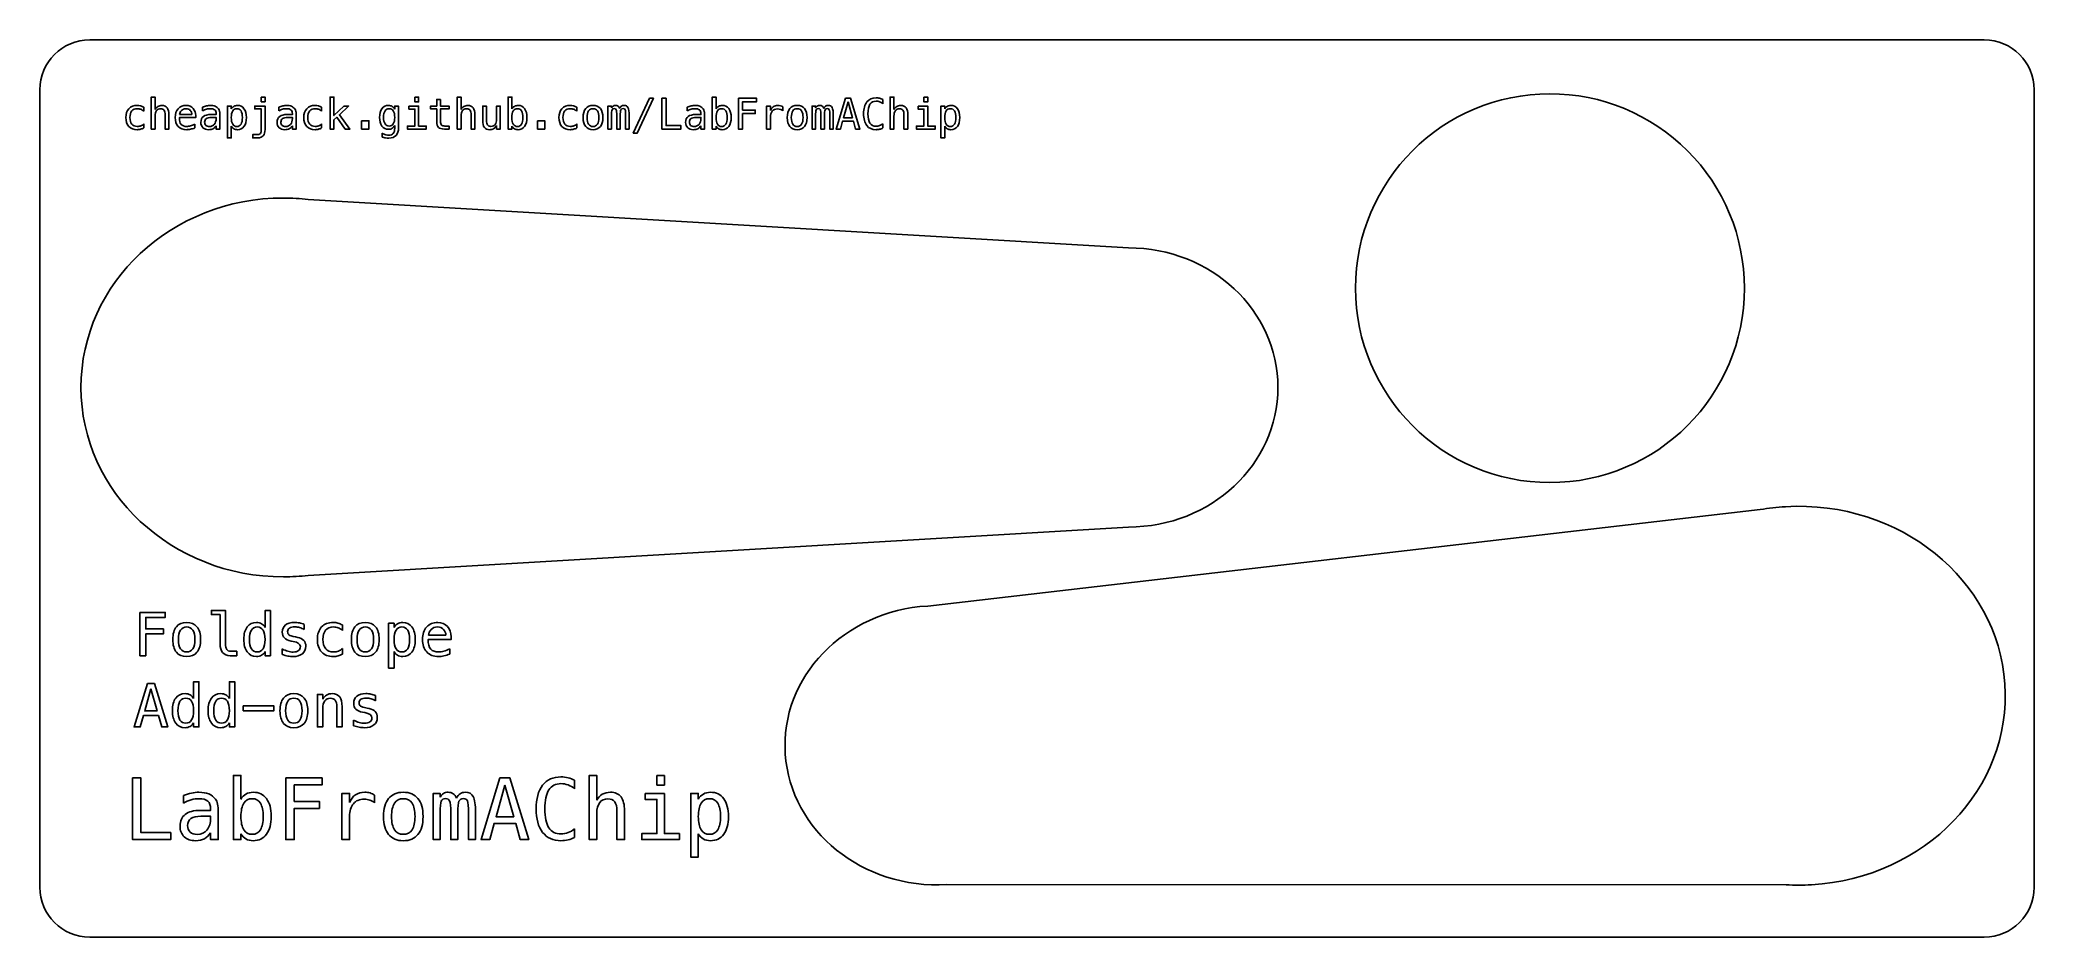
# Model space of a CAD drawing. Extents: x 0 to 200, y 0 to 90.
import ezdxf

# ---------------------------------------------------------------- set-up
doc = ezdxf.new("R2010")
doc.units = 0
doc.layers.get('0').update_dxf_attribs({"linetype": 'CONTINUOUS'})

msp = doc.modelspace()

# ---------------------------------------------------------------- linework, layer by layer
at = {"color": 1}
for points in [[(5.041763, 90.004304), (194.957, 90.004304)], [(0.044078, 5.042234), (0.044078, 85.006618)], [(199.954686, 85.006618), (199.954686, 5.042234)], [(194.957, 0.044548), (5.041763, 0.044548)]]:
    msp.add_lwpolyline(points, dxfattribs=at)
at = {"color": 3}
for points in [[(11.594504, 82.367256), (11.594504, 81.059388), (11.21438, 81.059388), (11.21438, 84.274226), (11.594504, 84.274226), (11.594504, 83.026303)], [(39.822809, 81.821753), (39.822809, 83.077786), (39.205018, 83.077786), (39.205018, 83.373282), (39.822809, 83.373282), (39.822809, 84.030213), (40.202933, 84.030213), (40.202933, 84.030565)], [(40.202933, 84.030565), (40.202933, 83.373634), (41.0665, 83.373634), (41.0665, 83.078138), (40.202933, 83.078138), (40.202933, 81.822105)], [(42.264702, 82.367256), (42.264702, 81.059388), (41.884578, 81.059388), (41.884578, 84.274226), (42.264702, 84.274226), (42.264702, 83.026303)], [(47.355833, 81.350652), (47.355833, 81.059388), (46.975709, 81.059388), (46.975709, 84.274226), (47.355833, 84.274226), (47.355833, 83.078138)], [(67.822967, 81.350652), (67.822967, 81.059388), (67.442843, 81.059388), (67.442843, 84.274226), (67.822967, 84.274226), (67.822967, 83.078138)], [(84.546332, 84.030918), (84.546332, 83.60319)], [(85.659554, 82.367256), (85.659554, 81.059388), (85.279428, 81.059388), (85.279428, 84.274226), (85.659554, 84.274226), (85.659554, 83.026303)], [(10.456246, 83.251275), (10.456246, 82.852461)], [(12.983123, 82.493141), (12.983123, 81.059388), (12.600882, 81.059388), (12.600882, 82.493141)], [(15.672909, 82.406397), (15.672909, 82.220566), (14.026173, 82.220566), (14.026173, 82.208223)], [(14.040631, 82.516062), (15.292785, 82.518178)], [(16.350645, 82.888076), (16.350645, 83.268201)], [(17.201871, 82.520293), (17.712112, 82.520293), (17.712112, 82.580239)], [(17.357023, 82.222682), (17.230785, 82.222682)], [(17.711759, 82.138053), (17.711759, 82.222682), (17.357023, 82.222682)], [(18.094705, 82.379598), (18.094705, 81.059388), (17.712465, 81.059388), (17.712465, 81.402487)], [(19.228731, 81.350652), (19.228731, 80.179248), (18.846491, 80.179248), (18.846491, 83.373634), (19.228731, 83.373634), (19.228731, 83.078138)], [(22.241166, 81.018131), (22.241166, 83.078138), (21.58635, 83.078138), (21.58635, 83.373634), (22.621643, 83.373634), (22.621643, 81.018131)], [(23.992983, 82.888076), (23.992983, 83.268201)], [(24.844208, 82.520293), (25.354449, 82.520293), (25.354449, 82.580239)], [(24.999713, 82.222682), (24.873828, 82.222682)], [(25.354802, 82.138053), (25.354802, 82.222682), (24.999713, 82.222682)], [(25.737042, 82.379598), (25.737042, 81.059388), (25.354802, 81.059388), (25.354802, 81.402487)], [(28.288955, 83.251275), (28.288955, 82.852461)], [(35.611112, 83.065797), (35.611112, 83.365524), (35.991236, 83.365524), (35.991236, 81.208194), (35.991942, 81.208194)], [(43.653321, 82.493141), (43.653321, 81.059388), (43.271081, 81.059388), (43.271081, 82.493141)], [(44.432259, 81.935296), (44.432259, 83.36905), (44.812383, 83.36905), (44.812383, 81.935296)], [(45.81841, 82.061182), (45.81841, 83.36905), (46.20065, 83.36905), (46.20065, 81.059388), (45.81841, 81.059388), (45.81841, 81.406366)], [(53.864143, 83.251275), (53.864143, 82.852461)], [(57.3371, 82.383829), (57.3371, 81.059388), (56.991885, 81.059388), (56.991885, 83.373282), (57.3371, 83.373282), (57.3371, 83.175109)], [(58.223588, 82.384182), (58.223588, 81.059388), (57.876609, 81.059388), (57.876609, 82.383829)], [(59.111839, 82.400402), (59.111839, 81.059388), (58.764859, 81.059388), (58.764859, 82.383829)], [(64.940297, 82.888076), (64.940297, 83.268201)], [(65.791522, 82.520293), (66.301762, 82.520293), (66.301762, 82.580239)], [(65.947028, 82.222682), (65.821142, 82.222682)], [(66.302117, 82.138053), (66.302117, 82.222682), (65.947028, 82.222682)], [(66.684357, 82.379598), (66.684357, 81.059388), (66.302117, 81.059388), (66.302117, 81.402487)], [(73.269539, 82.21034), (73.269539, 81.059388), (72.887298, 81.059388), (72.887298, 83.373282), (73.269539, 83.373282), (73.269539, 82.92087)], [(74.52557, 83.284069), (74.52557, 82.896186)], [(77.804234, 82.383829), (77.804234, 81.059388), (77.459019, 81.059388), (77.459019, 83.373282), (77.804234, 83.373282), (77.804234, 83.175109)], [(78.690722, 82.384182), (78.690722, 81.059388), (78.343742, 81.059388), (78.343742, 82.383829)], [(79.57897, 82.400402), (79.57897, 81.059388), (79.231993, 81.059388), (79.231993, 82.383829)], [(87.048171, 82.493141), (87.048171, 81.059388), (86.66593, 81.059388), (86.66593, 82.493141)], [(90.746804, 81.350652), (90.746804, 80.179248), (90.364564, 80.179248), (90.364564, 83.373634), (90.746804, 83.373634), (90.746804, 83.078138)], [(10.456246, 81.571745), (10.456246, 81.177163)], [(15.567476, 81.555171), (15.567476, 81.177162)], [(21.911113, 80.179248), (21.386414, 80.179248), (21.386414, 80.501543), (21.869857, 80.501543)], [(28.288955, 81.571745), (28.288955, 81.177163)], [(34.351202, 80.263877), (34.351202, 80.63977)], [(35.611112, 81.15248), (35.611112, 81.169053), (35.611112, 81.427171)], [(40.63877, 81.363346), (41.0665, 81.363346), (41.0665, 81.059388), (40.601747, 81.059388)], [(53.864143, 81.571745), (53.864143, 81.177163)], [(84.546332, 81.597134), (84.546332, 81.169053)]]:
    msp.add_lwpolyline(points, dxfattribs=at)
for points in [[(22.241166, 84.274226), (22.62129, 84.274226), (22.62129, 83.7929), (22.241166, 83.7929)], [(29.131716, 84.274226), (29.524183, 84.274226), (29.524183, 82.412744), (30.522097, 83.373634), (30.984737, 83.373634), (30.073566, 82.501604), (31.127194, 81.059388), (30.66244, 81.059388), (29.806985, 82.253712), (29.523831, 81.987132), (29.523831, 81.059388), (29.131364, 81.059388), (29.131364, 84.274226)], [(37.632683, 84.264), (38.012809, 84.264), (38.012809, 83.784789), (37.632683, 83.784789)], [(61.151393, 84.144109), (61.54386, 84.144109), (59.920042, 80.666922), (59.525461, 80.666922)], [(62.39332, 84.144109), (62.812586, 84.144109), (62.812586, 81.410597), (64.302406, 81.410597), (64.302406, 81.059388), (62.39332, 81.059388)], [(70.073037, 84.144109), (71.889029, 84.144109), (71.889029, 83.7929), (70.4923, 83.7929), (70.4923, 82.966358), (71.758912, 82.966358), (71.758912, 82.615148), (70.4923, 82.615148), (70.4923, 81.059388), (70.073037, 81.059388)], [(80.802563, 84.144109), (81.308925, 84.144109), (82.253243, 81.059388), (81.821282, 81.059388), (81.593844, 81.863009), (80.513413, 81.863009), (80.289854, 81.059388), (79.857893, 81.059388)], [(88.670224, 84.264), (89.050348, 84.264), (89.050348, 83.784789), (88.670224, 83.784789)], [(12.983123, 82.493141)], [(15.672909, 82.406396)], [(18.094705, 82.379598)], [(20.344422, 82.214219)], [(25.737042, 82.379598)], [(35.611819, 82.235023)], [(37.039578, 83.365171), (38.012809, 83.365171), (38.012809, 81.354884), (38.767064, 81.354884), (38.767064, 81.059388), (36.878783, 81.059388), (36.878783, 81.354884), (37.633037, 81.354884), (37.633037, 83.069675), (37.039929, 83.069675), (37.039929, 83.365171)], [(43.653321, 82.493141)], [(48.473638, 82.214219)], [(55.492191, 83.429348)], [(55.492191, 83.107053)], [(58.163642, 83.138084)], [(66.684357, 82.379598)], [(68.940772, 82.214219)], [(75.959325, 83.429348)], [(75.959325, 83.107053)], [(78.630775, 83.138084)], [(81.054332, 83.776326), (80.614265, 82.197646), (81.494403, 82.197646)], [(87.048171, 82.493141)], [(88.077116, 83.365171), (89.050348, 83.365171), (89.050348, 81.354884), (89.804603, 81.354884), (89.804603, 81.059388), (87.916324, 81.059388), (87.916324, 81.354884), (88.670576, 81.354884), (88.670576, 83.069675), (88.077471, 83.069675), (88.077471, 83.365171)], [(91.862495, 82.214219)], [(19.228731, 81.350652)], [(22.241166, 81.018131)], [(32.297188, 81.89404), (33.024291, 81.89404), (33.024291, 81.059388), (32.297188, 81.059388)], [(44.432259, 81.935296)], [(49.928197, 81.89404), (50.655301, 81.89404), (50.655301, 81.059388), (49.928197, 81.059388)], [(90.746804, 81.350652)]]:
    msp.add_lwpolyline(points, close=True, dxfattribs=at)
at = {"color": 7}
for points in [[(151.422231, 84.60115)], [(24.468921, 74.148737)], [(175.028492, 43.202167)]]:
    msp.add_lwpolyline(points, close=True, dxfattribs=at)
for points in [[(26.953438, 74.002047), (109.183805, 69.150699)], [(172.506991, 42.909763), (89.053451, 33.240212)], [(109.183805, 41.162883), (26.95306, 36.312239)], [(90.971038, 5.308108), (175.089693, 5.29435)]]:
    msp.add_lwpolyline(points, dxfattribs=at)
at = {"color": 5}
for points in [[(10.063477, 32.59968), (12.616422, 32.59968), (12.616422, 32.105995), (10.653075, 32.105995), (10.653075, 30.944147), (12.433518, 30.944147), (12.433518, 30.450456), (10.653075, 30.450456), (10.653075, 28.263566), (10.063477, 28.263566)], [(14.756971, 31.594709)], [(14.756971, 31.141672)], [(22.621756, 31.101024)], [(26.536788, 31.403151)], [(32.662035, 31.594709)], [(32.662035, 31.141672)], [(41.287919, 30.157264)], [(21.050484, 29.88713)], [(35.543114, 28.672987)], [(37.111409, 29.88713)], [(10.821603, 25.462041), (11.533138, 25.462041), (12.860291, 21.125927), (12.253343, 21.125927), (11.933884, 22.255805), (10.414905, 22.255805), (10.101147, 21.125927), (9.4942, 21.125927)], [(11.176008, 24.945059), (10.55741, 22.726197), (11.794602, 22.726197)], [(25.500106, 24.457321)], [(25.500106, 24.004032)], [(33.698962, 24.265512)], [(13.888556, 22.749491)], [(15.459828, 23.963385)], [(17.46952, 22.749491)], [(19.040792, 23.963385)], [(20.426187, 23.228804), (23.504791, 23.228804), (23.504791, 22.73809), (20.426187, 22.73809)], [(30.344287, 23.141566)]]:
    msp.add_lwpolyline(points, close=True, dxfattribs=at)
for points in [[(18.102738, 29.439789), (18.102738, 32.381836), (17.245973, 32.381836), (17.245973, 32.800181), (18.63707, 32.800181), (18.63707, 29.439789)], [(22.621756, 31.101024), (22.621756, 32.782581), (23.156088, 32.782581), (23.156088, 28.263566), (22.621756, 28.263566), (22.621756, 28.672987)], [(25.680034, 30.137198), (25.894907, 30.09655)], [(26.536799, 31.403135), (26.536799, 30.880454)], [(30.373529, 31.344646), (30.373529, 30.784043)], [(35.543114, 28.672987), (35.543114, 27.026127), (35.005809, 27.026127), (35.005809, 31.516147), (35.543114, 31.516147), (35.543114, 31.100778)], [(41.287919, 30.157272), (41.287919, 29.895803), (38.973145, 29.895803), (38.973145, 29.878446)], [(38.993465, 30.311177), (40.75334, 30.313902)], [(19.159752, 28.713881), (19.784295, 28.713881), (19.784295, 28.263566), (19.107709, 28.263566)], [(24.329337, 28.382774), (24.329337, 28.934702)], [(25.450542, 29.686634), (25.427235, 29.692349), (25.226735, 29.732994)], [(30.373529, 28.983772), (30.373529, 28.429118)], [(41.139467, 28.960719), (41.139467, 28.42911)], [(15.459828, 23.963385), (15.459828, 25.644942), (15.99416, 25.644942), (15.99416, 21.125927), (15.459828, 21.125927), (15.459828, 21.535348)], [(19.040792, 23.963385), (19.040792, 25.644942), (19.575124, 25.644942), (19.575124, 21.125927), (19.040792, 21.125927), (19.040792, 21.535348)], [(28.392833, 22.964613), (28.392833, 21.126176), (27.858505, 21.126176), (27.858505, 24.379005), (28.392833, 24.379005), (28.392833, 23.891016)], [(33.698973, 24.265496), (33.698973, 23.742815)], [(30.344287, 23.141566), (30.344287, 21.125927), (29.806977, 21.125927), (29.806977, 23.141566)], [(32.612716, 22.548995), (32.589407, 22.55471), (32.388908, 22.595355)], [(32.842208, 22.999559), (33.057081, 22.958911)], [(31.491511, 21.245135), (31.491511, 21.797063)]]:
    msp.add_lwpolyline(points, dxfattribs=at)
at = {"color": 6}
for points in [[(9.339145, 15.999553), (10.178029, 15.999553), (10.178029, 10.532531), (13.157317, 10.532531), (13.157317, 9.830111), (9.339145, 9.830111)], [(24.698576, 15.999553), (28.330916, 15.999553), (28.330916, 15.297133), (25.537459, 15.297133), (25.537459, 13.644049), (28.070682, 13.644049), (28.070682, 12.941631), (25.537459, 12.941631), (25.537459, 9.830111), (24.698576, 9.830111)], [(46.157629, 15.999553), (47.170003, 15.999553), (49.058282, 9.830111), (48.194718, 9.830111), (47.740188, 11.437707), (45.578981, 11.437707), (45.132563, 9.830111), (44.268995, 9.830111)], [(61.893305, 16.239334), (62.653556, 16.239334), (62.653556, 15.280562), (61.893305, 15.280562)], [(36.471504, 14.569677)], [(46.661525, 15.263988), (45.781384, 12.10698), (47.541663, 12.10698)], [(60.707092, 14.441677), (62.653556, 14.441677), (62.653556, 10.421102), (64.161711, 10.421102), (64.161711, 9.830111), (60.384795, 9.830111), (60.384795, 10.421102), (61.892953, 10.421102), (61.892953, 13.851038), (60.707092, 13.851038)], [(17.921568, 12.470531)], [(22.434049, 12.140125)], [(36.471504, 13.925089)], [(41.814408, 13.98715)], [(58.649199, 12.697972)], [(68.277494, 12.140125)], [(66.046114, 10.412638)]]:
    msp.add_lwpolyline(points, close=True, dxfattribs=at)
for points in [[(20.198789, 10.412992), (20.198789, 9.830111), (19.43854, 9.830111), (19.43854, 16.259786), (20.198789, 16.259786), (20.198789, 13.867259), (20.198437, 13.867259)], [(55.872667, 12.4462), (55.872667, 9.830111), (55.112419, 9.830111), (55.112419, 16.259786), (55.872667, 16.259786), (55.872667, 13.763942)], [(14.434155, 13.486781), (14.434155, 14.247031)], [(31.091581, 12.131663), (31.091581, 9.830111), (30.3271, 9.830111), (30.3271, 14.458251), (31.091581, 14.458251), (31.091581, 13.553427)], [(33.603646, 14.280882), (33.603646, 13.503706)], [(40.16097, 12.478992), (40.16097, 9.830111), (39.470892, 9.830111), (39.470892, 14.458251), (40.16097, 14.458251), (40.16097, 14.061553)], [(53.645166, 15.772112), (53.645166, 14.916657)], [(66.046114, 10.412638), (66.046114, 8.069477), (65.281633, 8.069477), (65.281633, 14.457899), (66.046114, 14.457899), (66.046114, 13.866908)], [(16.136605, 12.751216), (17.15744, 12.751216), (17.15744, 12.871107)], [(16.446558, 12.156698), (16.194435, 12.156698)], [(17.157088, 11.987087), (17.157088, 12.156346), (16.446558, 12.156346), (16.446558, 12.156698)], [(17.921568, 12.470531), (17.921568, 9.830111), (17.157088, 9.830111), (17.157088, 10.515958)], [(41.933592, 12.478992), (41.933592, 9.830111), (41.239284, 9.830111), (41.239284, 12.478992)], [(43.710799, 12.511787), (43.710799, 9.830111), (43.016488, 9.830111), (43.016488, 12.478992)], [(58.649199, 12.697972), (58.649199, 9.830111), (57.884718, 9.830111), (57.884718, 12.697972)], [(53.645166, 10.904545), (53.645166, 10.049088)]]:
    msp.add_lwpolyline(points, dxfattribs=at)
at = {"color": 1}
for points in [[(0.044078, 85.006618), (0.044078, 87.766929), (2.281805, 90.004304), (5.041763, 90.004304)], [(194.957, 90.004304), (197.716959, 90.004304), (199.954686, 87.766576), (199.954686, 85.006618)], [(5.041763, 0.044548), (2.281453, 0.044548), (0.044078, 2.282275), (0.044078, 5.042234)], [(199.954686, 5.042234), (199.954686, 2.281923), (197.716959, 0.044548), (194.957, 0.044548)]]:
    msp.add_open_spline(points, degree=3, dxfattribs=at)
at = {"color": 3}
for points in [[(82.946141, 83.777737), (83.165824, 84.05948), (83.471897, 84.200176), (83.864363, 84.200176)], [(83.864363, 84.200176), (83.989543, 84.200176), (84.108023, 84.186071), (84.219804, 84.157861)], [(84.219804, 84.157861), (84.331585, 84.129652), (84.440191, 84.087337), (84.546332, 84.030918)], [(8.667052, 82.214219), (8.667052, 82.594343), (8.767901, 82.891955), (8.9696, 83.106701)], [(8.9696, 81.321737), (8.767901, 81.536483), (8.667052, 81.834094), (8.667052, 82.214219)], [(8.9696, 83.106701), (9.171298, 83.321446), (9.451279, 83.428995), (9.809541, 83.428995)], [(9.259806, 82.875382), (9.131452, 82.721287), (9.067628, 82.500899), (9.067628, 82.214219)], [(9.067628, 82.214219), (9.067628, 81.928949), (9.132158, 81.708914), (9.260864, 81.554114)], [(9.809541, 83.106701), (9.57117, 83.106701), (9.38816, 83.029477), (9.259806, 82.875382)], [(9.809541, 83.428995), (9.920969, 83.428995), (10.029929, 83.414539), (10.136067, 83.385623)], [(10.153698, 83.046755), (10.052496, 83.086601), (9.937895, 83.106701), (9.809541, 83.106701)], [(10.136067, 83.385623), (10.242206, 83.356708), (10.34905, 83.311926), (10.456246, 83.251275)], [(10.456246, 82.852461), (10.35575, 82.942027), (10.2549, 83.006909), (10.153698, 83.046755)], [(11.594504, 83.026303), (11.661855, 83.158536), (11.753536, 83.25868), (11.869196, 83.327088)], [(11.738021, 82.909586), (11.642461, 82.783701), (11.594504, 82.602806), (11.594504, 82.367256)], [(12.148118, 83.09859), (11.970397, 83.09859), (11.833581, 83.035471), (11.738021, 82.909586)], [(11.869196, 83.327088), (11.984855, 83.395497), (12.122024, 83.429348), (12.28035, 83.429348)], [(12.491217, 82.9519), (12.418225, 83.049929), (12.303976, 83.09859), (12.148118, 83.09859)], [(12.28035, 83.429348), (12.515901, 83.429348), (12.691858, 83.351772), (12.808223, 83.196971)], [(12.600882, 82.493141), (12.600882, 82.701187), (12.56421, 82.853872), (12.491217, 82.9519)], [(12.808223, 83.196971), (12.924588, 83.042171), (12.983123, 82.807326), (12.983123, 82.493141)], [(13.612902, 82.214218), (13.612902, 82.583411), (13.711989, 82.878202), (13.910514, 83.098589)], [(13.916508, 81.322794), (13.713752, 81.538245), (13.612902, 81.835504), (13.612902, 82.214218)], [(13.910514, 83.098589), (14.109039, 83.318977), (14.373151, 83.429347), (14.703909, 83.429347)], [(14.026173, 82.208223), (14.015243, 81.892628), (14.07554, 81.666246), (14.207067, 81.528372)], [(14.234924, 82.925101), (14.116444, 82.8038), (14.051562, 82.667689), (14.040631, 82.516062)], [(14.687336, 83.107053), (14.503974, 83.107053), (14.353405, 83.046403), (14.234924, 82.925101)], [(15.118238, 82.932506), (15.018446, 83.048871), (14.87493, 83.107053), (14.687336, 83.107053)], [(14.703909, 83.429347), (14.998699, 83.429347), (15.231076, 83.329556), (15.401392, 83.12962)], [(15.292785, 82.518178), (15.276211, 82.677914), (15.218029, 82.816142), (15.118238, 82.932506)], [(15.401392, 83.12962), (15.571707, 82.929684), (15.661978, 82.688845), (15.672909, 82.406396)], [(16.181388, 81.733245), (16.181388, 81.990658), (16.26778, 82.186362), (16.440563, 82.320005)], [(16.350645, 83.268201), (16.490988, 83.321799), (16.625689, 83.36235), (16.754748, 83.389149)], [(16.737117, 83.051339), (16.604885, 83.014314), (16.476178, 82.959658), (16.350645, 82.888076)], [(16.440563, 82.320005), (16.613347, 82.453648), (16.867234, 82.520293), (17.201871, 82.520293)], [(16.729712, 82.105965), (16.617579, 82.028035), (16.56116, 81.912023), (16.56116, 81.757928)], [(17.230785, 82.222682), (17.008987, 82.222682), (16.841845, 82.183894), (16.729712, 82.105965)], [(17.129583, 83.107053), (17.000172, 83.107053), (16.86935, 83.088366), (16.737117, 83.051339)], [(16.754748, 83.389149), (16.883807, 83.415949), (17.008635, 83.429348), (17.129583, 83.429348)], [(17.129583, 83.429348), (17.321056, 83.429348), (17.484672, 83.401138), (17.620431, 83.344719)], [(17.571769, 82.982226), (17.479735, 83.065797), (17.331987, 83.107053), (17.129583, 83.107053)], [(17.529807, 81.535778), (17.649345, 81.681057), (17.710349, 81.881698), (17.711759, 82.138053)], [(17.712112, 82.580239), (17.71071, 82.764659), (17.663803, 82.898655), (17.571769, 82.982226)], [(17.620431, 83.344719), (17.756189, 83.2883), (17.865854, 83.203671), (17.950131, 83.09048)], [(17.950131, 83.09048), (18.002318, 83.021719), (18.039696, 82.936385), (18.061558, 82.835183)], [(18.061558, 82.835183), (18.083421, 82.733981), (18.094705, 82.582002), (18.094705, 82.379598)], [(19.228731, 83.078138), (19.292203, 83.192387), (19.376479, 83.279485), (19.481913, 83.33943)], [(19.37119, 82.880671), (19.276335, 82.72975), (19.228731, 82.507599), (19.228731, 82.214219)], [(19.228731, 82.214219), (19.228731, 81.92225), (19.276335, 81.700451), (19.37119, 81.548825)], [(19.790455, 83.107053), (19.606035, 83.107053), (19.466045, 83.031593), (19.37119, 82.880671)], [(19.481913, 83.33943), (19.587346, 83.399375), (19.709, 83.429348), (19.846522, 83.429348)], [(20.204784, 82.881729), (20.111692, 83.031945), (19.973818, 83.107053), (19.790455, 83.107053)], [(19.846522, 83.429348), (20.12615, 83.429348), (20.345479, 83.321094), (20.504511, 83.104937)], [(20.344422, 82.214219), (20.344422, 82.509009), (20.297876, 82.731513), (20.204784, 82.881729)], [(20.204784, 81.546709), (20.297876, 81.696925), (20.344422, 81.919429), (20.344422, 82.214219)], [(20.743235, 82.206109), (20.743235, 81.830216), (20.66319, 81.535072), (20.503453, 81.320679)], [(20.504511, 83.104937), (20.663543, 82.888781), (20.743235, 82.589054), (20.743235, 82.206109)], [(23.823725, 81.733245), (23.823725, 81.990658), (23.910117, 82.186362), (24.082901, 82.320005)], [(23.992983, 83.268201), (24.133325, 83.321799), (24.268026, 83.36235), (24.397085, 83.389149)], [(24.379454, 83.051339), (24.247222, 83.014314), (24.118515, 82.959658), (23.992983, 82.888076)], [(24.082901, 82.320005), (24.255685, 82.453648), (24.509571, 82.520293), (24.844208, 82.520293)], [(24.372755, 82.105965), (24.260621, 82.028035), (24.204202, 81.912023), (24.204202, 81.757928)], [(24.873828, 82.222682), (24.65203, 82.222682), (24.484888, 82.183894), (24.372755, 82.105965)], [(24.77192, 83.107053), (24.642509, 83.107053), (24.511687, 83.088366), (24.379454, 83.051339)], [(24.397085, 83.389149), (24.526144, 83.415949), (24.650972, 83.429348), (24.77192, 83.429348)], [(24.77192, 83.429348), (24.963393, 83.429348), (25.127009, 83.401138), (25.262768, 83.344719)], [(25.214106, 82.982226), (25.122072, 83.065797), (24.974325, 83.107053), (24.77192, 83.107053)], [(25.17285, 81.535778), (25.292388, 81.681057), (25.353391, 81.881698), (25.354802, 82.138053)], [(25.354449, 82.580239), (25.353047, 82.764659), (25.30614, 82.898655), (25.214106, 82.982226)], [(25.262768, 83.344719), (25.398527, 83.2883), (25.508192, 83.203671), (25.592468, 83.09048)], [(25.592468, 83.09048), (25.644656, 83.021719), (25.682033, 82.936385), (25.703896, 82.835183)], [(25.703896, 82.835183), (25.725758, 82.733981), (25.737042, 82.582002), (25.737042, 82.379598)], [(26.49976, 82.214219), (26.49976, 82.594343), (26.600608, 82.891955), (26.802308, 83.106701)], [(26.802308, 81.321737), (26.600608, 81.536483), (26.49976, 81.834094), (26.49976, 82.214219)], [(26.802308, 83.106701), (27.004008, 83.321446), (27.283987, 83.428995), (27.642248, 83.428995)], [(27.092513, 82.875382), (26.964161, 82.721287), (26.900336, 82.500899), (26.900336, 82.214219)], [(26.900336, 82.214219), (26.900336, 81.928949), (26.964865, 81.708914), (27.093572, 81.554114)], [(27.642248, 83.106701), (27.403877, 83.106701), (27.220868, 83.029477), (27.092513, 82.875382)], [(27.642248, 83.428995), (27.753677, 83.428995), (27.862635, 83.414539), (27.968775, 83.385623)], [(27.986407, 83.046755), (27.885204, 83.086601), (27.770603, 83.106701), (27.642248, 83.106701)], [(27.968775, 83.385623), (28.074913, 83.356708), (28.181757, 83.311926), (28.288955, 83.251275)], [(28.288955, 82.852461), (28.188459, 82.942027), (28.087608, 83.006909), (27.986407, 83.046755)], [(34.092376, 82.235024), (34.092376, 82.598575), (34.173127, 82.888782), (34.334274, 83.104938)], [(34.334274, 81.367226), (34.173127, 81.583382), (34.092376, 81.872883), (34.092376, 82.235024)], [(34.334274, 83.104938), (34.495423, 83.321094), (34.710873, 83.429349), (34.980981, 83.429349)], [(34.640701, 82.884903), (34.543027, 82.736802), (34.494011, 82.520293), (34.494011, 82.235023)], [(34.494011, 82.235023), (34.494011, 81.949754), (34.543379, 81.73254), (34.641759, 81.583029)], [(35.066314, 83.107053), (34.880484, 83.107053), (34.738377, 83.033003), (34.640701, 82.884903)], [(34.980981, 83.429349), (35.129785, 83.429349), (35.255671, 83.399729), (35.358988, 83.340488)], [(35.47218, 82.884903), (35.379089, 83.033003), (35.244035, 83.107053), (35.066314, 83.107053)], [(35.358988, 83.340488), (35.462308, 83.281248), (35.546231, 83.189567), (35.611112, 83.065797)], [(35.611819, 82.235023), (35.611819, 82.520293), (35.565273, 82.736802), (35.47218, 82.884903)], [(35.472534, 81.584087), (35.565625, 81.734303), (35.611819, 81.951164), (35.611819, 82.235023)], [(42.264702, 83.026303), (42.332054, 83.158536), (42.423735, 83.25868), (42.539395, 83.327088)], [(42.40822, 82.909586), (42.31266, 82.783701), (42.264702, 82.602806), (42.264702, 82.367256)], [(42.818315, 83.09859), (42.640595, 83.09859), (42.503779, 83.035471), (42.40822, 82.909586)], [(42.539395, 83.327088), (42.655054, 83.395497), (42.792222, 83.429348), (42.950549, 83.429348)], [(43.161416, 82.9519), (43.088423, 83.049929), (42.974173, 83.09859), (42.818315, 83.09859)], [(42.950549, 83.429348), (43.186099, 83.429348), (43.362057, 83.351772), (43.478421, 83.196971)], [(43.271081, 82.493141), (43.271081, 82.701187), (43.234409, 82.853872), (43.161416, 82.9519)], [(43.478421, 83.196971), (43.594787, 83.042171), (43.653321, 82.807326), (43.653321, 82.493141)], [(45.67595, 81.518852), (45.771158, 81.644737), (45.81841, 81.825631), (45.81841, 82.061182)], [(47.355833, 83.078138), (47.416484, 83.190977), (47.500055, 83.277721), (47.606899, 83.338372)], [(47.498645, 82.880671), (47.403789, 82.72975), (47.356185, 82.507599), (47.356185, 82.214219)], [(47.356185, 82.214219), (47.356185, 81.92225), (47.403789, 81.700451), (47.498645, 81.548825)], [(47.917911, 83.107053), (47.733488, 83.107053), (47.5935, 83.031593), (47.498645, 82.880671)], [(47.606899, 83.338372), (47.713743, 83.399023), (47.83716, 83.429348), (47.977855, 83.429348)], [(48.333296, 82.881729), (48.239853, 83.031945), (48.101272, 83.107053), (47.917911, 83.107053)], [(47.977855, 83.429348), (48.256072, 83.429348), (48.475049, 83.322152), (48.634785, 83.108111)], [(48.473638, 82.214219), (48.473638, 82.509009), (48.426741, 82.731513), (48.333296, 82.881729)], [(48.333296, 81.546709), (48.427093, 81.696925), (48.473638, 81.919429), (48.473638, 82.214219)], [(48.874569, 82.222682), (48.874569, 81.841147), (48.79417, 81.541772), (48.63373, 81.324911)], [(48.634785, 83.108111), (48.794522, 82.894071), (48.874569, 82.598928), (48.874569, 82.222682)], [(52.07495, 82.214219), (52.07495, 82.594343), (52.175799, 82.891955), (52.377498, 83.106701)], [(52.377498, 81.321737), (52.175799, 81.536483), (52.07495, 81.834094), (52.07495, 82.214219)], [(52.377498, 83.106701), (52.579195, 83.321446), (52.859177, 83.428995), (53.217438, 83.428995)], [(52.667704, 82.875382), (52.539349, 82.721287), (52.475526, 82.500899), (52.475526, 82.214219)], [(52.475526, 82.214219), (52.475526, 81.928949), (52.540055, 81.708914), (52.668762, 81.554114)], [(53.217438, 83.106701), (52.979068, 83.106701), (52.796058, 83.029477), (52.667704, 82.875382)], [(53.217438, 83.428995), (53.328868, 83.428995), (53.437825, 83.414539), (53.543966, 83.385623)], [(53.561595, 83.046755), (53.460394, 83.086601), (53.345793, 83.106701), (53.217438, 83.106701)], [(53.543966, 83.385623), (53.650103, 83.356708), (53.756947, 83.311926), (53.864143, 83.251275)], [(53.864143, 82.852461), (53.763646, 82.942027), (53.662798, 83.006909), (53.561595, 83.046755)], [(54.502386, 82.214219), (54.502386, 82.608096), (54.587016, 82.909233), (54.756627, 83.117279)], [(54.756627, 81.310454), (54.587016, 81.517794), (54.502386, 81.818932), (54.502386, 82.214219)], [(54.756627, 83.117279), (54.926235, 83.325325), (55.171308, 83.429348), (55.492191, 83.429348)], [(55.054238, 82.881729), (54.955151, 82.731513), (54.905431, 82.509009), (54.905431, 82.214219)], [(54.905431, 82.214219), (54.905431, 81.920839), (54.955151, 81.698688), (55.054238, 81.547767)], [(55.492191, 83.107053), (55.299308, 83.107053), (55.153324, 83.031945), (55.054238, 82.881729)], [(55.492191, 83.429348), (55.813075, 83.429348), (56.0585, 83.325325), (56.228814, 83.117279)], [(55.932262, 82.881729), (55.833175, 83.031945), (55.686485, 83.107053), (55.492191, 83.107053)], [(56.081066, 82.214219), (56.081066, 82.509009), (56.031348, 82.731513), (55.932262, 82.881729)], [(55.932262, 81.547767), (56.031348, 81.698688), (56.081066, 81.920839), (56.081066, 82.214219)], [(56.228814, 83.117279), (56.399129, 82.909233), (56.484111, 82.608448), (56.484111, 82.214219)], [(56.484111, 82.214219), (56.484111, 81.818932), (56.399484, 81.517441), (56.229873, 81.310454)], [(57.3371, 83.175109), (57.382587, 83.257622), (57.439359, 83.320741), (57.507415, 83.364114)], [(57.395988, 82.983989), (57.356494, 82.89936), (57.3371, 82.699072), (57.3371, 82.383829)], [(57.605797, 83.110932), (57.505301, 83.110932), (57.43548, 83.068618), (57.395988, 82.983989)], [(57.507415, 83.364114), (57.575471, 83.407486), (57.653047, 83.429348), (57.739793, 83.429348)], [(57.817721, 82.995273), (57.778581, 83.072144), (57.707704, 83.110932), (57.605797, 83.110932)], [(57.739793, 83.429348), (57.84452, 83.429348), (57.931618, 83.405369), (58.001085, 83.357061)], [(57.876609, 82.383829), (57.876609, 82.714587), (57.856871, 82.918401), (57.817721, 82.995273)], [(58.001085, 83.357061), (58.070551, 83.308752), (58.125206, 83.23576), (58.163642, 83.138084)], [(58.163642, 83.138084), (58.210539, 83.23717), (58.270134, 83.310515), (58.342421, 83.358119)], [(58.284591, 82.984342), (58.243686, 82.899713), (58.223588, 82.699424), (58.223588, 82.384182)], [(58.510973, 83.111285), (58.400954, 83.111285), (58.325495, 83.06897), (58.284591, 82.984342)], [(58.342421, 83.358119), (58.414707, 83.405723), (58.501805, 83.429348), (58.603712, 83.429348)], [(58.710204, 82.992452), (58.673882, 83.071791), (58.607239, 83.111285), (58.510973, 83.111285)], [(58.603712, 83.429348), (58.789542, 83.429348), (58.920717, 83.357413), (58.997235, 83.213545)], [(58.764859, 82.383829), (58.764859, 82.710355), (58.746524, 82.913112), (58.710204, 82.992452)], [(58.997235, 83.213545), (59.073755, 83.069675), (59.111839, 82.798511), (59.111839, 82.400402)], [(64.771038, 81.733245), (64.771038, 81.990658), (64.85743, 82.186362), (65.030216, 82.320005)], [(64.940297, 83.268201), (65.08064, 83.321799), (65.215339, 83.36235), (65.3444, 83.389149)], [(65.326768, 83.051339), (65.194535, 83.014314), (65.065828, 82.959658), (64.940297, 82.888076)], [(65.030216, 82.320005), (65.202999, 82.453648), (65.456885, 82.520293), (65.791522, 82.520293)], [(65.320069, 82.105965), (65.207936, 82.028035), (65.151516, 81.912023), (65.151516, 81.757928)], [(65.821142, 82.222682), (65.599344, 82.222682), (65.432202, 82.183894), (65.320069, 82.105965)], [(65.719235, 83.107053), (65.589822, 83.107053), (65.459001, 83.088366), (65.326768, 83.051339)], [(65.3444, 83.389149), (65.473458, 83.415949), (65.598286, 83.429348), (65.719235, 83.429348)], [(65.719235, 83.429348), (65.910708, 83.429348), (66.074324, 83.401138), (66.210081, 83.344719)], [(66.161419, 82.982226), (66.069387, 83.065797), (65.921638, 83.107053), (65.719235, 83.107053)], [(66.120163, 81.535778), (66.239701, 81.681057), (66.300704, 81.881698), (66.302117, 82.138053)], [(66.301762, 82.580239), (66.300439, 82.764659), (66.253455, 82.898655), (66.161419, 82.982226)], [(66.210081, 83.344719), (66.345842, 83.2883), (66.455506, 83.203671), (66.539781, 83.09048)], [(66.539781, 83.09048), (66.59197, 83.021719), (66.629348, 82.936385), (66.65121, 82.835183)], [(66.65121, 82.835183), (66.673065, 82.733981), (66.684357, 82.582002), (66.684357, 82.379598)], [(67.822967, 83.078138), (67.883617, 83.190977), (67.967188, 83.277721), (68.074032, 83.338372)], [(67.965778, 82.880671), (67.870922, 82.72975), (67.823319, 82.507599), (67.823319, 82.214219)], [(67.823319, 82.214219), (67.823319, 81.92225), (67.870922, 81.700451), (67.965778, 81.548825)], [(68.385044, 83.107053), (68.200622, 83.107053), (68.060634, 83.031593), (67.965778, 82.880671)], [(68.074032, 83.338372), (68.180876, 83.399023), (68.304294, 83.429348), (68.444988, 83.429348)], [(68.800429, 82.881729), (68.706986, 83.031945), (68.568406, 83.107053), (68.385044, 83.107053)], [(68.444988, 83.429348), (68.723205, 83.429348), (68.942182, 83.322152), (69.101919, 83.108111)], [(68.940772, 82.214219), (68.940772, 82.509009), (68.893875, 82.731513), (68.800429, 82.881729)], [(68.800429, 81.546709), (68.894226, 81.696925), (68.940772, 81.919429), (68.940772, 82.214219)], [(69.341703, 82.222682), (69.341703, 81.841147), (69.261304, 81.541772), (69.100863, 81.324911)], [(69.101919, 83.108111), (69.261656, 82.894071), (69.341703, 82.598928), (69.341703, 82.222682)], [(73.269539, 82.92087), (73.33301, 83.084838), (73.430331, 83.210371), (73.561861, 83.297821)], [(73.457485, 82.85493), (73.332303, 82.706124), (73.269539, 82.491378), (73.269539, 82.21034)], [(74.000873, 83.078138), (73.763912, 83.078138), (73.582665, 83.003735), (73.457485, 82.85493)], [(73.561861, 83.297821), (73.693388, 83.385271), (73.849246, 83.428995), (74.029787, 83.428995)], [(74.27768, 83.034766), (74.193754, 83.063681), (74.10137, 83.078138), (74.000873, 83.078138)], [(74.029787, 83.428995), (74.123584, 83.428995), (74.211034, 83.417359), (74.292137, 83.393734)], [(74.52557, 82.896186), (74.444468, 82.959658), (74.361603, 83.005851), (74.27768, 83.034766)], [(74.292137, 83.393734), (74.373239, 83.370109), (74.451167, 83.333788), (74.52557, 83.284069)], [(74.96952, 82.214219), (74.96952, 82.608096), (75.054149, 82.909233), (75.22376, 83.117279)], [(75.22376, 81.310454), (75.054149, 81.517794), (74.96952, 81.818932), (74.96952, 82.214219)], [(75.22376, 83.117279), (75.393368, 83.325325), (75.638441, 83.429348), (75.959325, 83.429348)], [(75.521371, 82.881729), (75.422285, 82.731513), (75.372564, 82.509009), (75.372564, 82.214219)], [(75.372564, 82.214219), (75.372564, 81.920839), (75.422285, 81.698688), (75.521371, 81.547767)], [(75.959325, 83.107053), (75.766441, 83.107053), (75.620457, 83.031945), (75.521371, 82.881729)], [(75.959325, 83.429348), (76.280209, 83.429348), (76.525633, 83.325325), (76.695948, 83.117279)], [(76.399395, 82.881729), (76.300309, 83.031945), (76.153619, 83.107053), (75.959325, 83.107053)], [(76.548199, 82.214219), (76.548199, 82.509009), (76.498482, 82.731513), (76.399395, 82.881729)], [(76.399395, 81.547767), (76.498482, 81.698688), (76.548199, 81.920839), (76.548199, 82.214219)], [(76.695948, 83.117279), (76.866263, 82.909233), (76.951244, 82.608448), (76.951244, 82.214219)], [(76.951244, 82.214219), (76.951244, 81.818932), (76.866617, 81.517441), (76.697006, 81.310454)], [(77.804234, 83.175109), (77.849721, 83.257622), (77.906492, 83.320741), (77.974548, 83.364114)], [(77.863122, 82.983989), (77.823627, 82.89936), (77.804234, 82.699072), (77.804234, 82.383829)], [(78.072931, 83.110932), (77.972434, 83.110932), (77.902613, 83.068618), (77.863122, 82.983989)], [(77.974548, 83.364114), (78.042604, 83.407486), (78.12018, 83.429348), (78.206926, 83.429348)], [(78.284854, 82.995273), (78.245714, 83.072144), (78.174838, 83.110932), (78.072931, 83.110932)], [(78.206926, 83.429348), (78.311654, 83.429348), (78.398752, 83.405369), (78.468218, 83.357061)], [(78.343742, 82.383829), (78.343742, 82.714587), (78.324004, 82.918401), (78.284854, 82.995273)], [(78.468218, 83.357061), (78.537684, 83.308752), (78.592339, 83.23576), (78.630775, 83.138084)], [(78.630775, 83.138084), (78.677673, 83.23717), (78.737267, 83.310515), (78.809554, 83.358119)], [(78.751724, 82.984342), (78.71082, 82.899713), (78.690722, 82.699424), (78.690722, 82.384182)], [(78.978107, 83.111285), (78.868088, 83.111285), (78.792629, 83.06897), (78.751724, 82.984342)], [(78.809554, 83.358119), (78.881841, 83.405723), (78.968939, 83.429348), (79.070846, 83.429348)], [(79.177338, 82.992452), (79.141016, 83.071791), (79.074373, 83.111285), (78.978107, 83.111285)], [(79.070846, 83.429348), (79.256676, 83.429348), (79.387851, 83.357413), (79.464368, 83.213545)], [(79.231993, 82.383829), (79.231993, 82.710355), (79.213657, 82.913112), (79.177338, 82.992452)], [(79.464368, 83.213545), (79.540888, 83.069675), (79.57897, 82.798511), (79.57897, 82.400402)], [(82.616441, 82.598928), (82.616441, 83.103175), (82.726458, 83.495993), (82.946141, 83.777737)], [(82.944024, 81.41906), (82.725754, 81.698688), (82.616441, 82.09186), (82.616441, 82.598928)], [(83.254685, 83.547476), (83.119631, 83.33802), (83.052279, 83.022072), (83.052279, 82.59928)], [(83.052279, 82.59928), (83.052279, 82.177899), (83.119631, 81.862304), (83.254685, 81.652848)], [(83.864363, 83.86166), (83.592846, 83.86166), (83.389738, 83.756932), (83.254685, 83.547476)], [(84.21769, 83.795368), (84.10062, 83.839445), (83.982844, 83.86166), (83.864363, 83.86166)], [(84.546332, 83.60319), (84.444425, 83.687113), (84.33476, 83.75129), (84.21769, 83.795368)], [(85.659554, 83.026303), (85.726904, 83.158536), (85.818585, 83.25868), (85.934244, 83.327088)], [(85.803069, 82.909586), (85.70751, 82.783701), (85.659554, 82.602806), (85.659554, 82.367256)], [(86.213168, 83.09859), (86.035447, 83.09859), (85.898629, 83.035471), (85.803069, 82.909586)], [(85.934244, 83.327088), (86.049904, 83.395497), (86.187072, 83.429348), (86.345399, 83.429348)], [(86.556266, 82.9519), (86.483273, 83.049929), (86.369026, 83.09859), (86.213168, 83.09859)], [(86.345399, 83.429348), (86.580949, 83.429348), (86.756907, 83.351772), (86.873271, 83.196971)], [(86.66593, 82.493141), (86.66593, 82.701187), (86.629259, 82.853872), (86.556266, 82.9519)], [(86.873271, 83.196971), (86.989637, 83.042171), (87.048171, 82.807326), (87.048171, 82.493141)], [(90.746804, 83.078138), (90.810275, 83.192387), (90.894553, 83.279485), (90.999986, 83.33943)], [(90.889264, 82.880671), (90.794408, 82.72975), (90.746804, 82.507599), (90.746804, 82.214219)], [(90.746804, 82.214219), (90.746804, 81.92225), (90.794408, 81.700451), (90.889264, 81.548825)], [(91.308527, 83.107053), (91.124108, 83.107053), (90.984117, 83.031593), (90.889264, 82.880671)], [(90.999986, 83.33943), (91.10542, 83.399375), (91.227073, 83.429348), (91.364595, 83.429348)], [(91.722856, 82.881729), (91.629766, 83.031945), (91.491891, 83.107053), (91.308527, 83.107053)], [(91.364595, 83.429348), (91.644222, 83.429348), (91.863554, 83.321094), (92.022584, 83.104937)], [(91.862495, 82.214219), (91.862495, 82.509009), (91.81595, 82.731513), (91.722856, 82.881729)], [(91.722856, 81.546709), (91.81595, 81.696925), (91.862495, 81.919429), (91.862495, 82.214219)], [(92.26131, 82.206109), (92.26131, 81.830216), (92.181263, 81.535072), (92.021526, 81.320679)], [(92.022584, 83.104937), (92.181617, 82.888781), (92.26131, 82.589054), (92.26131, 82.206109)], [(9.809541, 80.999442), (9.451279, 80.999442), (9.171298, 81.106992), (8.9696, 81.321737)], [(9.260864, 81.554114), (9.38957, 81.399314), (9.57258, 81.321737), (9.809541, 81.321737)], [(9.809541, 81.321737), (9.941773, 81.321737), (10.060254, 81.342189), (10.164982, 81.382741)], [(10.141004, 81.043873), (10.03275, 81.014253), (9.922379, 80.999442), (9.809541, 80.999442)], [(10.456246, 81.177163), (10.354339, 81.117923), (10.249258, 81.073493), (10.141004, 81.043873)], [(10.164982, 81.382741), (10.26971, 81.423292), (10.366681, 81.486411), (10.456246, 81.571745)], [(14.759623, 80.999441), (14.399951, 80.999441), (14.119265, 81.107343), (13.916508, 81.322794)], [(14.207067, 81.528372), (14.338595, 81.390497), (14.524073, 81.321736), (14.763854, 81.321736)], [(15.148916, 81.043872), (15.014568, 81.014251), (14.884803, 80.999441), (14.759623, 80.999441)], [(14.763854, 81.321736), (14.885156, 81.321736), (15.011747, 81.34113), (15.143979, 81.379566)], [(15.143979, 81.379566), (15.276212, 81.418002), (15.41726, 81.476537), (15.567476, 81.555171)], [(15.567476, 81.177162), (15.422902, 81.117922), (15.283264, 81.073492), (15.148916, 81.043872)], [(16.392255, 81.199025), (16.251559, 81.331963), (16.181388, 81.510036), (16.181388, 81.733245)], [(16.956447, 80.999795), (16.720897, 80.999795), (16.53295, 81.066088), (16.392255, 81.199025)], [(16.56116, 81.757928), (16.56116, 81.618643), (16.603121, 81.510742), (16.687045, 81.433518)], [(16.687045, 81.433518), (16.770969, 81.356294), (16.887333, 81.317858), (17.036139, 81.317858)], [(17.405685, 81.097823), (17.282621, 81.032589), (17.132757, 80.999795), (16.956447, 80.999795)], [(17.036139, 81.317858), (17.245595, 81.317858), (17.410269, 81.390498), (17.529807, 81.535778)], [(17.712465, 81.402487), (17.631362, 81.264613), (17.528749, 81.163058), (17.405685, 81.097823)], [(19.477681, 81.089361), (19.372248, 81.149306), (19.289382, 81.236403), (19.228731, 81.350652)], [(19.37119, 81.548825), (19.466045, 81.397198), (19.606035, 81.321385), (19.790455, 81.321385)], [(19.846522, 80.999442), (19.706179, 80.999442), (19.583115, 81.029415), (19.477681, 81.089361)], [(19.790455, 81.321385), (19.973818, 81.321385), (20.111692, 81.396493), (20.204784, 81.546709)], [(20.503453, 81.320679), (20.343716, 81.106286), (20.124739, 80.999442), (19.846522, 80.999442)], [(21.869857, 80.501543), (21.993979, 80.501543), (22.086718, 80.544562), (22.148779, 80.630602)], [(22.43687, 80.397167), (22.313805, 80.251888), (22.1382, 80.179248), (21.911113, 80.179248)], [(22.148779, 80.630602), (22.21084, 80.716641), (22.241166, 80.846053), (22.241166, 81.018131)], [(22.621643, 81.018131), (22.621643, 80.749435), (22.559934, 80.542447), (22.43687, 80.397167)], [(24.034592, 81.199025), (23.893896, 81.331963), (23.823725, 81.510036), (23.823725, 81.733245)], [(24.598784, 80.999795), (24.363234, 80.999795), (24.175287, 81.066088), (24.034592, 81.199025)], [(24.204202, 81.757928), (24.204202, 81.618643), (24.246164, 81.510742), (24.330088, 81.433518)], [(24.330088, 81.433518), (24.414011, 81.356294), (24.530376, 81.317858), (24.679181, 81.317858)], [(25.048022, 81.097823), (24.924958, 81.032589), (24.775094, 80.999795), (24.598784, 80.999795)], [(24.679181, 81.317858), (24.888638, 81.317858), (25.053311, 81.390498), (25.17285, 81.535778)], [(25.354802, 81.402487), (25.273699, 81.264613), (25.171087, 81.163058), (25.048022, 81.097823)], [(27.642248, 80.999442), (27.283987, 80.999442), (27.004008, 81.106992), (26.802308, 81.321737)], [(27.093572, 81.554114), (27.222278, 81.399314), (27.405288, 81.321737), (27.642248, 81.321737)], [(27.642248, 81.321737), (27.774481, 81.321737), (27.892962, 81.342189), (27.997689, 81.382741)], [(27.973713, 81.043873), (27.865458, 81.014253), (27.755088, 80.999442), (27.642248, 80.999442)], [(28.288955, 81.177163), (28.187046, 81.117923), (28.081967, 81.073493), (27.973713, 81.043873)], [(27.997689, 81.382741), (28.102419, 81.423292), (28.199389, 81.486411), (28.288955, 81.571745)], [(34.980981, 81.042815), (34.710873, 81.042815), (34.495423, 81.15107), (34.334274, 81.367226)], [(34.351202, 80.63977), (34.486253, 80.576298), (34.608612, 80.529752), (34.718983, 80.499427)], [(34.6943, 80.179248), (34.579698, 80.198642), (34.465803, 80.226852), (34.351202, 80.263877)], [(34.641759, 81.583029), (34.740142, 81.433518), (34.883305, 81.358762), (35.070545, 81.358762)], [(35.022941, 80.150333), (34.918214, 80.150333), (34.808901, 80.159853), (34.6943, 80.179248)], [(34.718983, 80.499427), (34.829354, 80.469102), (34.930557, 80.453939), (35.022589, 80.453939)], [(35.363222, 81.138023), (35.258492, 81.074904), (35.131195, 81.042815), (34.980981, 81.042815)], [(35.022589, 80.453939), (35.227813, 80.453939), (35.377326, 80.509653), (35.470769, 80.621434)], [(35.746166, 80.41903), (35.582198, 80.239899), (35.341359, 80.150333), (35.022941, 80.150333)], [(35.070545, 81.358762), (35.245445, 81.358762), (35.37944, 81.43387), (35.472534, 81.584087)], [(35.611112, 81.427171), (35.550462, 81.29776), (35.467949, 81.201142), (35.363222, 81.138023)], [(35.470769, 80.621434), (35.564215, 80.733214), (35.611112, 80.909877), (35.611112, 81.15248)], [(35.991942, 81.208194), (35.991942, 80.861215), (35.910133, 80.598161), (35.746166, 80.41903)], [(39.998413, 81.230761), (39.881343, 81.34501), (39.822809, 81.542125), (39.822809, 81.821753)], [(40.601747, 81.059388), (40.316476, 81.059388), (40.115483, 81.116512), (39.998413, 81.230761)], [(40.202933, 81.822105), (40.202933, 81.651437), (40.235373, 81.532251), (40.299903, 81.464549)], [(40.299903, 81.464549), (40.364432, 81.396845), (40.477623, 81.363346), (40.63877, 81.363346)], [(44.605749, 81.231819), (44.490089, 81.386619), (44.432259, 81.621464), (44.432259, 81.935296)], [(45.134679, 80.999442), (44.897719, 80.999442), (44.721409, 81.077019), (44.605749, 81.231819)], [(44.812383, 81.935296), (44.812383, 81.72725), (44.849057, 81.574566), (44.922754, 81.476538)], [(44.922754, 81.476538), (44.996451, 81.378509), (45.110348, 81.329847), (45.264796, 81.329847)], [(45.542661, 81.10276), (45.426295, 81.033999), (45.290183, 80.999442), (45.134679, 80.999442)], [(45.264796, 81.329847), (45.443927, 81.329847), (45.580743, 81.392967), (45.67595, 81.518852)], [(45.81841, 81.406366), (45.751057, 81.272723), (45.659025, 81.171521), (45.542661, 81.10276)], [(47.609015, 81.089361), (47.503582, 81.149306), (47.419304, 81.236403), (47.355833, 81.350652)], [(47.498645, 81.548825), (47.5935, 81.397198), (47.733488, 81.321385), (47.917911, 81.321385)], [(47.973624, 80.999442), (47.83575, 80.999442), (47.714449, 81.029415), (47.609015, 81.089361)], [(47.917911, 81.321385), (48.101272, 81.321385), (48.239498, 81.396493), (48.333296, 81.546709)], [(48.63373, 81.324911), (48.473287, 81.108049), (48.253251, 80.999442), (47.973624, 80.999442)], [(53.217438, 80.999442), (52.859177, 80.999442), (52.579195, 81.106992), (52.377498, 81.321737)], [(52.668762, 81.554114), (52.797468, 81.399314), (52.980478, 81.321737), (53.217438, 81.321737)], [(53.217438, 81.321737), (53.349672, 81.321737), (53.468152, 81.342189), (53.572879, 81.382741)], [(53.5489, 81.043873), (53.440646, 81.014253), (53.330278, 80.999442), (53.217438, 80.999442)], [(53.864143, 81.177163), (53.762236, 81.117923), (53.657157, 81.073493), (53.5489, 81.043873)], [(53.572879, 81.382741), (53.677607, 81.423292), (53.774579, 81.486411), (53.864143, 81.571745)], [(55.492191, 80.999442), (55.171308, 80.999442), (54.926235, 81.103113), (54.756627, 81.310454)], [(55.054238, 81.547767), (55.153324, 81.396845), (55.299308, 81.321385), (55.492191, 81.321385)], [(55.492191, 81.321385), (55.686485, 81.321385), (55.833175, 81.396845), (55.932262, 81.547767)], [(56.229873, 81.310454), (56.060262, 81.103465), (55.814485, 80.999442), (55.492191, 80.999442)], [(64.981905, 81.199025), (64.841211, 81.331963), (64.771038, 81.510036), (64.771038, 81.733245)], [(65.546097, 80.999795), (65.310547, 80.999795), (65.1226, 81.066088), (64.981905, 81.199025)], [(65.151516, 81.757928), (65.151516, 81.618643), (65.193476, 81.510742), (65.277402, 81.433518)], [(65.277402, 81.433518), (65.361325, 81.356294), (65.477689, 81.317858), (65.626496, 81.317858)], [(65.995335, 81.097823), (65.872272, 81.032589), (65.722407, 80.999795), (65.546097, 80.999795)], [(65.626496, 81.317858), (65.83595, 81.317858), (66.000624, 81.390498), (66.120163, 81.535778)], [(66.302117, 81.402487), (66.221014, 81.264613), (66.118401, 81.163058), (65.995335, 81.097823)], [(68.076149, 81.089361), (67.970715, 81.149306), (67.886437, 81.236403), (67.822967, 81.350652)], [(67.965778, 81.548825), (68.060634, 81.397198), (68.200622, 81.321385), (68.385044, 81.321385)], [(68.440758, 80.999442), (68.302883, 80.999442), (68.18158, 81.029415), (68.076149, 81.089361)], [(68.385044, 81.321385), (68.568406, 81.321385), (68.706632, 81.396493), (68.800429, 81.546709)], [(69.100863, 81.324911), (68.94042, 81.108049), (68.720385, 80.999442), (68.440758, 80.999442)], [(75.959325, 80.999442), (75.638441, 80.999442), (75.393368, 81.103113), (75.22376, 81.310454)], [(75.521371, 81.547767), (75.620457, 81.396845), (75.766441, 81.321385), (75.959325, 81.321385)], [(75.959325, 81.321385), (76.153619, 81.321385), (76.300309, 81.396845), (76.399395, 81.547767)], [(76.697006, 81.310454), (76.527395, 81.103465), (76.281619, 80.999442), (75.959325, 80.999442)], [(83.864363, 80.999795), (83.469076, 80.999795), (83.162297, 81.139433), (82.944024, 81.41906)], [(83.254685, 81.652848), (83.389738, 81.443391), (83.592846, 81.338663), (83.864363, 81.338663)], [(83.864363, 81.338663), (83.985664, 81.338663), (84.104499, 81.360526), (84.220863, 81.404956)], [(84.219804, 81.042109), (84.108023, 81.0139), (83.989897, 80.999795), (83.864363, 80.999795)], [(84.546332, 81.169053), (84.440191, 81.112634), (84.331585, 81.070319), (84.219804, 81.042109)], [(84.220863, 81.404956), (84.337226, 81.449386), (84.445835, 81.51321), (84.546332, 81.597134)], [(90.995756, 81.089361), (90.890322, 81.149306), (90.807455, 81.236403), (90.746804, 81.350652)], [(90.889264, 81.548825), (90.984117, 81.397198), (91.124108, 81.321385), (91.308527, 81.321385)], [(91.364595, 80.999442), (91.224252, 80.999442), (91.101187, 81.029415), (90.995756, 81.089361)], [(91.308527, 81.321385), (91.491891, 81.321385), (91.629766, 81.396493), (91.722856, 81.546709)], [(92.021526, 81.320679), (91.861789, 81.106286), (91.642812, 80.999442), (91.364595, 80.999442)]]:
    msp.add_open_spline(points, degree=3, dxfattribs=at)
at = {"color": 7}
for points in [[(151.422231, 84.60115), (140.65741, 84.60115), (131.930798, 75.874538), (131.930798, 65.109717)], [(165.204756, 78.892241), (161.549403, 82.547594), (156.59168, 84.60115), (151.422231, 84.60115)], [(170.913664, 65.109717), (170.913664, 70.279166), (168.860108, 75.236889), (165.204756, 78.892241)], [(4.163739, 55.156967), (4.163739, 65.645654), (13.254661, 74.148737), (24.468921, 74.148737)], [(24.468921, 74.148737), (25.310414, 74.148737), (26.138712, 74.095139), (26.953438, 74.002047)], [(109.183805, 69.150699), (117.446806, 69.150699), (124.145578, 62.885344), (124.145578, 55.156967)], [(131.930798, 65.109717), (131.930798, 54.344896), (140.65741, 45.618284), (151.422231, 45.618284)], [(151.422231, 45.618284), (162.187052, 45.618284), (170.913664, 54.344896), (170.913664, 65.109717)], [(24.468921, 36.165549), (13.254661, 36.165549), (4.163739, 44.66828), (4.163739, 55.156967)], [(124.145578, 55.156967), (124.145578, 47.428239), (117.446806, 41.162883), (109.183805, 41.162883)], [(175.028492, 43.202085), (174.170542, 43.152717), (173.330686, 43.050458), (172.506991, 42.909763)], [(197.019163, 25.440335), (196.300548, 35.90857), (186.45434, 43.860508), (175.028492, 43.202167)], [(26.95306, 36.312239), (26.138334, 36.219148), (25.310791, 36.165549), (24.468921, 36.165549)], [(89.053451, 33.240212), (80.633696, 32.755358), (74.237759, 26.108823), (74.767386, 18.395961)], [(177.63082, 5.294085), (189.057438, 5.952429), (197.737776, 14.9721), (197.019163, 25.440335)], [(74.767386, 18.395961), (75.296629, 10.682394), (82.551669, 4.822905), (90.971038, 5.308108)], [(175.089693, 5.29435), (175.926471, 5.249566), (176.773256, 5.244629), (177.63082, 5.294085)]]:
    msp.add_open_spline(points, degree=3, dxfattribs=at)
at = {"color": 5}
for points in [[(13.365874, 29.886881), (13.365874, 30.440545), (13.484834, 30.863597), (13.723005, 31.156044)], [(13.723005, 31.156044), (13.961171, 31.44849), (14.30591, 31.594709), (14.756971, 31.594709)], [(14.14135, 30.825183), (14.002065, 30.614278), (13.932175, 30.301512), (13.932175, 29.88713)], [(14.756971, 31.141672), (14.485838, 31.141672), (14.280631, 31.036092), (14.14135, 30.825183)], [(14.756971, 31.594709), (15.208029, 31.594709), (15.553262, 31.44849), (15.792423, 31.156044)], [(15.375566, 30.825183), (15.236034, 31.036092), (15.030083, 31.141672), (14.756971, 31.141672)], [(15.584737, 29.88713), (15.584737, 30.301512), (15.515098, 30.614278), (15.375566, 30.825183)], [(15.792423, 31.156044), (16.031584, 30.863597), (16.151041, 30.440545), (16.151041, 29.886881)], [(20.487155, 29.898779), (20.487155, 30.427411), (20.600417, 30.842285), (20.826937, 31.143156)], [(20.826937, 31.143156), (21.053456, 31.444029), (21.36226, 31.594709), (21.753344, 31.594709)], [(21.248007, 30.825183), (21.116409, 30.614278), (21.050484, 30.301512), (21.050484, 29.88713)], [(21.831657, 31.141672), (21.57416, 31.141672), (21.379609, 31.036092), (21.248007, 30.825183)], [(21.753344, 31.594709), (21.948886, 31.594709), (22.12113, 31.55258), (22.270327, 31.468318)], [(22.419771, 30.823698), (22.285197, 31.035595), (22.089158, 31.141672), (21.831657, 31.141672)], [(22.270327, 31.468318), (22.419521, 31.384051), (22.536749, 31.261869), (22.621756, 31.101024)], [(22.621509, 29.88713), (22.621509, 30.29953), (22.554345, 30.611799), (22.419771, 30.823698)], [(24.340974, 30.619001), (24.340974, 30.930778), (24.446552, 31.171427), (24.657461, 31.340699)], [(24.552874, 30.03659), (24.41136, 30.179097), (24.340974, 30.372904), (24.340974, 30.619001)], [(25.226735, 29.732994), (24.918926, 29.792973), (24.694388, 29.894086), (24.552874, 30.03659)], [(24.657461, 31.340699), (24.868367, 31.509969), (25.169487, 31.594728), (25.560818, 31.594728)], [(25.059951, 31.030144), (24.940745, 30.951579), (24.881265, 30.832123), (24.881265, 30.671526)], [(24.881265, 30.671526), (24.881265, 30.526296), (24.925875, 30.417992), (25.014848, 30.346367)], [(25.014848, 30.346367), (25.103821, 30.274744), (25.325633, 30.2051), (25.680034, 30.137198)], [(25.60172, 31.147865), (25.359587, 31.147865), (25.179162, 31.108707), (25.059951, 31.030144)], [(25.560818, 31.594728), (25.735044, 31.594728), (25.902581, 31.578853), (26.063178, 31.546896)], [(26.075085, 31.08095), (25.920186, 31.125558), (25.762318, 31.147865), (25.60172, 31.147865)], [(25.894907, 30.09655), (26.160091, 30.046242), (26.361085, 29.945618), (26.497643, 29.794438)], [(26.063178, 31.546896), (26.223775, 31.514914), (26.381894, 31.467093), (26.536788, 31.403151)], [(26.536799, 30.880454), (26.383885, 30.969423), (26.22998, 31.036338), (26.075085, 31.08095)], [(27.858254, 29.886881), (27.858254, 30.421214), (28.000017, 30.83956), (28.283785, 31.14142)], [(28.283785, 31.14142), (28.567556, 31.443283), (28.960872, 31.594463), (29.464469, 31.594463)], [(28.691971, 30.816261), (28.512044, 30.599655), (28.421832, 30.289614), (28.421832, 29.886881)], [(29.464469, 31.14142), (29.129401, 31.14142), (28.871898, 31.03287), (28.691971, 30.816261)], [(29.464469, 31.594463), (29.621351, 31.594463), (29.774264, 31.574143), (29.923462, 31.533495)], [(29.947997, 31.057158), (29.805739, 31.113414), (29.644399, 31.14142), (29.464469, 31.14142)], [(29.923462, 31.533495), (30.072658, 31.492853), (30.222597, 31.429903), (30.373529, 31.344646)], [(30.373529, 30.784043), (30.232262, 30.909942), (30.090255, 31.0009), (29.947997, 31.057158)], [(31.270936, 29.886881), (31.270936, 30.440545), (31.389901, 30.863597), (31.628065, 31.156044)], [(31.628065, 31.156044), (31.866238, 31.44849), (32.210976, 31.594709), (32.662035, 31.594709)], [(32.046411, 30.825183), (31.907129, 30.614278), (31.837242, 30.301512), (31.837242, 29.88713)], [(32.662035, 31.141672), (32.390903, 31.141672), (32.185698, 31.036092), (32.046411, 30.825183)], [(32.662035, 31.594709), (33.113096, 31.594709), (33.458327, 31.44849), (33.697489, 31.156044)], [(33.280627, 30.825183), (33.141099, 31.036092), (32.935148, 31.141672), (32.662035, 31.141672)], [(33.489801, 29.88713), (33.489801, 30.301512), (33.42016, 30.614278), (33.280627, 30.825183)], [(33.697489, 31.156044), (33.936645, 30.863597), (34.056104, 30.440545), (34.056104, 29.886881)], [(35.743364, 30.823698), (35.609779, 30.611799), (35.542863, 30.29953), (35.542863, 29.88713)], [(35.543114, 31.100778), (35.632086, 31.261374), (35.750796, 31.384051), (35.899002, 31.468067)], [(36.332961, 31.141672), (36.073479, 31.141672), (35.876947, 31.035595), (35.743364, 30.823698)], [(35.899002, 31.468067), (36.047208, 31.552085), (36.217965, 31.594463), (36.411526, 31.594463)], [(36.915374, 30.825183), (36.784763, 31.036092), (36.590461, 31.141672), (36.332961, 31.141672)], [(36.411526, 31.594463), (36.804591, 31.594463), (37.112896, 31.44254), (37.336445, 31.138446)], [(37.111409, 29.88713), (37.111409, 30.301512), (37.04598, 30.614278), (36.915374, 30.825183)], [(37.336445, 31.138446), (37.559991, 30.834356), (37.672011, 30.413285), (37.672011, 29.874985)], [(38.39197, 29.887122), (38.39197, 30.406091), (38.531255, 30.820468), (38.810316, 31.130263)], [(38.810316, 31.130263), (39.089379, 31.440052), (39.460883, 31.594953), (39.925573, 31.594953)], [(39.266581, 30.88615), (39.100283, 30.715889), (39.009081, 30.524066), (38.993465, 30.311177)], [(39.902525, 31.141672), (39.645025, 31.141672), (39.432877, 31.056415), (39.266581, 30.88615)], [(40.507984, 30.896313), (40.367707, 31.06013), (40.165725, 31.141672), (39.902525, 31.141672)], [(39.925573, 31.594953), (40.339952, 31.594953), (40.666599, 31.454676), (40.905758, 31.173882)], [(40.75334, 30.313902), (40.73003, 30.538441), (40.648261, 30.732494), (40.507984, 30.896313)], [(40.905758, 31.173882), (41.144917, 30.893083), (41.272306, 30.554046), (41.287919, 30.157264)], [(13.723005, 28.616234), (13.484834, 28.907688), (13.365874, 29.331238), (13.365874, 29.886881)], [(14.756971, 28.179055), (14.30591, 28.179055), (13.961171, 28.324783), (13.723005, 28.616234)], [(13.932175, 29.88713), (13.932175, 29.474732), (14.001818, 29.162463), (14.14135, 28.950564)], [(14.14135, 28.950564), (14.280878, 28.738662), (14.486085, 28.632591), (14.756971, 28.632591)], [(14.756971, 28.632591), (15.030083, 28.632591), (15.236281, 28.738662), (15.375566, 28.950564)], [(15.793911, 28.616234), (15.555741, 28.324783), (15.210261, 28.179055), (14.756971, 28.179055)], [(15.375566, 28.950564), (15.514847, 29.162463), (15.584737, 29.474732), (15.584737, 29.88713)], [(16.151041, 29.886881), (16.151041, 29.331238), (16.032078, 28.907688), (15.793911, 28.616234)], [(18.36569, 28.569887), (18.190473, 28.774105), (18.102738, 29.06407), (18.102738, 29.439789)], [(19.107709, 28.263566), (18.788249, 28.263566), (18.54091, 28.365671), (18.36569, 28.569887)], [(18.63707, 29.439789), (18.63707, 29.199637), (18.681183, 29.018718), (18.769165, 28.896785)], [(18.769165, 28.896785), (18.857147, 28.774849), (18.987507, 28.713881), (19.159752, 28.713881)], [(20.825449, 28.636805), (20.59992, 28.941888), (20.487155, 29.362464), (20.487155, 29.898779)], [(21.753344, 28.179302), (21.360278, 28.179302), (21.050981, 28.331723), (20.825449, 28.636805)], [(21.050484, 29.88713), (21.050484, 29.47275), (21.116409, 29.159984), (21.248007, 28.949074)], [(21.248007, 28.949074), (21.379609, 28.73817), (21.57416, 28.632591), (21.831657, 28.632591)], [(22.265867, 28.305698), (22.11766, 28.221682), (21.946901, 28.179302), (21.753344, 28.179302)], [(21.831657, 28.632591), (22.089158, 28.632591), (22.285197, 28.739159), (22.419771, 28.952051)], [(22.621756, 28.672987), (22.532782, 28.51239), (22.414069, 28.389714), (22.265867, 28.305698)], [(22.419771, 28.952051), (22.554345, 29.164942), (22.621509, 29.476714), (22.621509, 29.88713)], [(24.329337, 28.934702), (24.528842, 28.832097), (24.71943, 28.755021), (24.901586, 28.703718)], [(24.901586, 28.230358), (24.725375, 28.264315), (24.534791, 28.315117), (24.329337, 28.382774)], [(24.901586, 28.703718), (25.083746, 28.652418), (25.255991, 28.626643), (25.41857, 28.626643)], [(25.406923, 28.179548), (25.246325, 28.179548), (25.077798, 28.196402), (24.901586, 28.230358)], [(26.359596, 28.451174), (26.131095, 28.270257), (25.813617, 28.179548), (25.406923, 28.179548)], [(25.41857, 28.626643), (25.654755, 28.626643), (25.837659, 28.674474), (25.967525, 28.770388)], [(26.162073, 29.17262), (26.162073, 29.420458), (25.924897, 29.591712), (25.450542, 29.686634)], [(25.967525, 28.770388), (26.097388, 28.866299), (26.162073, 29.000377), (26.162073, 29.17262)], [(26.702354, 29.204841), (26.702354, 28.883399), (26.588102, 28.632093), (26.359596, 28.451174)], [(26.497643, 29.794438), (26.6342, 29.643261), (26.702354, 29.446975), (26.702354, 29.204841)], [(28.283785, 28.632344), (28.000017, 28.934456), (27.858254, 29.35255), (27.858254, 29.886881)], [(29.464469, 28.179302), (28.961118, 28.179302), (28.567556, 28.330233), (28.283785, 28.632344)], [(28.421832, 29.886881), (28.421832, 29.486133), (28.51229, 29.176835), (28.693455, 28.958991)], [(28.693455, 28.958991), (28.874626, 28.741141), (29.131629, 28.632344), (29.464469, 28.632344)], [(29.464469, 28.632344), (29.650346, 28.632344), (29.816894, 28.660835), (29.964105, 28.718093)], [(29.930648, 28.241756), (29.778725, 28.200119), (29.623332, 28.179302), (29.464469, 28.179302)], [(30.373529, 28.429118), (30.230281, 28.345846), (30.082572, 28.283391), (29.930648, 28.241756)], [(29.964105, 28.718093), (30.111319, 28.775341), (30.247876, 28.863823), (30.373529, 28.983772)], [(31.628065, 28.616234), (31.389901, 28.907688), (31.270936, 29.331238), (31.270936, 29.886881)], [(32.662035, 28.179055), (32.210976, 28.179055), (31.866238, 28.324783), (31.628065, 28.616234)], [(31.837242, 29.88713), (31.837242, 29.474732), (31.906883, 29.162463), (32.046411, 28.950564)], [(32.046411, 28.950564), (32.185944, 28.738662), (32.391152, 28.632591), (32.662035, 28.632591)], [(32.662035, 28.632591), (32.935148, 28.632591), (33.141345, 28.738662), (33.280627, 28.950564)], [(33.698973, 28.616234), (33.460806, 28.324783), (33.115324, 28.179055), (32.662035, 28.179055)], [(33.280627, 28.950564), (33.419912, 29.162463), (33.489801, 29.474732), (33.489801, 29.88713)], [(34.056104, 29.886881), (34.056104, 29.331238), (33.937143, 28.907688), (33.698973, 28.616234)], [(35.542863, 29.88713), (35.542863, 29.476714), (35.609779, 29.164942), (35.743364, 28.952051)], [(35.893054, 28.305447), (35.744851, 28.389714), (35.628366, 28.51239), (35.543114, 28.672987)], [(35.743364, 28.952051), (35.876947, 28.739159), (36.073479, 28.632591), (36.332961, 28.632591)], [(36.411526, 28.179055), (36.214002, 28.179055), (36.041261, 28.221185), (35.893054, 28.305447)], [(36.332961, 28.632591), (36.590461, 28.632591), (36.784517, 28.73817), (36.915374, 28.949074)], [(37.335204, 28.630609), (37.110666, 28.329736), (36.802855, 28.179055), (36.411526, 28.179055)], [(36.915374, 28.949074), (37.046232, 29.159984), (37.111409, 29.47275), (37.111409, 29.88713)], [(37.672011, 29.874985), (37.672011, 29.346354), (37.559745, 28.931479), (37.335204, 28.630609)], [(38.818989, 28.633821), (38.534477, 28.936922), (38.39197, 29.354527), (38.39197, 29.887122)], [(40.00389, 28.179294), (39.498552, 28.179294), (39.103506, 28.33072), (38.818989, 28.633821)], [(38.973145, 29.878446), (38.957773, 29.435074), (39.042292, 29.116603), (39.227177, 28.923047)], [(39.227177, 28.923047), (39.41206, 28.729486), (39.673029, 28.632583), (40.009837, 28.632583)], [(40.551357, 28.241748), (40.362503, 28.200111), (40.180099, 28.179294), (40.00389, 28.179294)], [(40.009837, 28.632583), (40.180348, 28.632583), (40.358293, 28.659594), (40.544166, 28.713873)], [(40.544166, 28.713873), (40.730043, 28.768147), (40.928563, 28.850427), (41.139467, 28.960719)], [(41.139467, 28.42911), (40.936241, 28.345838), (40.740206, 28.283383), (40.551357, 28.241748)], [(13.325228, 22.76114), (13.325228, 23.289772), (13.438489, 23.704646), (13.665009, 24.005517)], [(13.665009, 24.005517), (13.891532, 24.30639), (14.200332, 24.45707), (14.591416, 24.45707)], [(14.669733, 24.004032), (14.412232, 24.004032), (14.217681, 23.898453), (14.08608, 23.687543)], [(14.591416, 24.45707), (14.786958, 24.45707), (14.959203, 24.414941), (15.1084, 24.330679)], [(15.257844, 23.686059), (15.12327, 23.897956), (14.927231, 24.004032), (14.669733, 24.004032)], [(15.1084, 24.330679), (15.257597, 24.246412), (15.374575, 24.12423), (15.459828, 23.963385)], [(16.906191, 22.76114), (16.906191, 23.289772), (17.019453, 23.704646), (17.245973, 24.005517)], [(17.245973, 24.005517), (17.472496, 24.30639), (17.781296, 24.45707), (18.17238, 24.45707)], [(18.250697, 24.004032), (17.993196, 24.004032), (17.798645, 23.898453), (17.667044, 23.687543)], [(18.17238, 24.45707), (18.367922, 24.45707), (18.540166, 24.414941), (18.689364, 24.330679)], [(18.838807, 23.686059), (18.704233, 23.897956), (18.508194, 24.004032), (18.250697, 24.004032)], [(18.689364, 24.330679), (18.838561, 24.246412), (18.955539, 24.12423), (19.040792, 23.963385)], [(24.109012, 22.749491), (24.109012, 23.303152), (24.227972, 23.72621), (24.466143, 24.018653)], [(24.466143, 24.018653), (24.704309, 24.311097), (25.048801, 24.457321), (25.500106, 24.457321)], [(25.500106, 24.004032), (25.228976, 24.004032), (25.023769, 23.898453), (24.884488, 23.687543)], [(25.500106, 24.457321), (25.951167, 24.457321), (26.2964, 24.311097), (26.535561, 24.018653)], [(26.118704, 23.687543), (25.979172, 23.898453), (25.772974, 24.004032), (25.500106, 24.004032)], [(26.535561, 24.018653), (26.774723, 23.72621), (26.894177, 23.303152), (26.894177, 22.749491)], [(28.392833, 23.891016), (28.487755, 24.076893), (28.61638, 24.217662), (28.779209, 24.313576)], [(29.171033, 23.992632), (28.921216, 23.992632), (28.729145, 23.904152), (28.59457, 23.726953)], [(28.779209, 24.313576), (28.942036, 24.409487), (29.134605, 24.457321), (29.357157, 24.457321)], [(29.653072, 23.786434), (29.550472, 23.92398), (29.389872, 23.992632), (29.171033, 23.992632)], [(29.357157, 24.457321), (29.688264, 24.457321), (29.935607, 24.34852), (30.099177, 24.130675)], [(30.099177, 24.130675), (30.262745, 23.912825), (30.344287, 23.582962), (30.344287, 23.141566)], [(31.503148, 23.481362), (31.503148, 23.793139), (31.608724, 24.033787), (31.819634, 24.20306)], [(31.819634, 24.20306), (32.030541, 24.372329), (32.33166, 24.457089), (32.722992, 24.457089)], [(32.763894, 24.010226), (32.521761, 24.010226), (32.341336, 23.971068), (32.222126, 23.892505)], [(32.722992, 24.457089), (32.897217, 24.457089), (33.064754, 24.441214), (33.225351, 24.409257)], [(33.237259, 23.943311), (33.082359, 23.987919), (32.924493, 24.010226), (32.763894, 24.010226)], [(33.225351, 24.409257), (33.38595, 24.377274), (33.544067, 24.329454), (33.698962, 24.265512)], [(13.663524, 21.499166), (13.437992, 21.804249), (13.325228, 22.224828), (13.325228, 22.76114)], [(14.08608, 23.687543), (13.954482, 23.476639), (13.888556, 23.163873), (13.888556, 22.749491)], [(13.888556, 22.749491), (13.888556, 22.335111), (13.954482, 22.022345), (14.08608, 21.811435)], [(15.459581, 22.749491), (15.459581, 23.161891), (15.392418, 23.47416), (15.257844, 23.686059)], [(15.257844, 21.814412), (15.392418, 22.027303), (15.459581, 22.33908), (15.459581, 22.749491)], [(17.244488, 21.499166), (17.018956, 21.804249), (16.906191, 22.224828), (16.906191, 22.76114)], [(17.667044, 23.687543), (17.535446, 23.476639), (17.46952, 23.163873), (17.46952, 22.749491)], [(17.46952, 22.749491), (17.46952, 22.335111), (17.535446, 22.022345), (17.667044, 21.811435)], [(19.040545, 22.749491), (19.040545, 23.161891), (18.973381, 23.47416), (18.838807, 23.686059)], [(18.838807, 21.814412), (18.973381, 22.027303), (19.040545, 22.33908), (19.040545, 22.749491)], [(24.466143, 21.478844), (24.227972, 21.770295), (24.109012, 22.193845), (24.109012, 22.749491)], [(24.884488, 23.687543), (24.745203, 23.476639), (24.675313, 23.163873), (24.675313, 22.749491)], [(24.675313, 22.749491), (24.675313, 22.337093), (24.744956, 22.024824), (24.884488, 21.812925)], [(26.327875, 22.749491), (26.327875, 23.163873), (26.258232, 23.476639), (26.118704, 23.687543)], [(26.118704, 21.812925), (26.257985, 22.024824), (26.327875, 22.337093), (26.327875, 22.749491)], [(26.894177, 22.749491), (26.894177, 22.193845), (26.775215, 21.770295), (26.53705, 21.478844)], [(28.59457, 23.726953), (28.459995, 23.549751), (28.392833, 23.29572), (28.392833, 22.964613)], [(29.806977, 23.141566), (29.806977, 23.434009), (29.755677, 23.648883), (29.653072, 23.786434)], [(31.715047, 22.898954), (31.573535, 23.041458), (31.503148, 23.235265), (31.503148, 23.481362)], [(32.388908, 22.595355), (32.081098, 22.655333), (31.856562, 22.756446), (31.715047, 22.898954)], [(32.222126, 23.892505), (32.102918, 23.81394), (32.043439, 23.694483), (32.043439, 23.533889)], [(32.043439, 23.533889), (32.043439, 23.388657), (32.088048, 23.280353), (32.177022, 23.208727)], [(32.177022, 23.208727), (32.265996, 23.137105), (32.487807, 23.067464), (32.842208, 22.999559)], [(33.324246, 22.034984), (33.324246, 22.282819), (33.087072, 22.454073), (32.612716, 22.548995)], [(33.057081, 22.958911), (33.322265, 22.908603), (33.523258, 22.807979), (33.659817, 22.656799)], [(33.129699, 21.632749), (33.259564, 21.72866), (33.324246, 21.862738), (33.324246, 22.034984)], [(33.698973, 23.742815), (33.54606, 23.831786), (33.392154, 23.898699), (33.237259, 23.943311)], [(33.864528, 22.067202), (33.864528, 21.74576), (33.750275, 21.494459), (33.521771, 21.313535)], [(33.659817, 22.656799), (33.796374, 22.505622), (33.864528, 22.309338), (33.864528, 22.067202)], [(14.591416, 21.041662), (14.19835, 21.041662), (13.889053, 21.194083), (13.663524, 21.499166)], [(14.08608, 21.811435), (14.217681, 21.600531), (14.412232, 21.494951), (14.669733, 21.494951)], [(15.103939, 21.168059), (14.955733, 21.084043), (14.784976, 21.041662), (14.591416, 21.041662)], [(14.669733, 21.494951), (14.927231, 21.494951), (15.12327, 21.60152), (15.257844, 21.814412)], [(15.459828, 21.535348), (15.370855, 21.374754), (15.252142, 21.252075), (15.103939, 21.168059)], [(18.17238, 21.041662), (17.779314, 21.041662), (17.470017, 21.194083), (17.244488, 21.499166)], [(17.667044, 21.811435), (17.798645, 21.600531), (17.993196, 21.494951), (18.250697, 21.494951)], [(18.684903, 21.168059), (18.536696, 21.084043), (18.365937, 21.041662), (18.17238, 21.041662)], [(18.250697, 21.494951), (18.508194, 21.494951), (18.704233, 21.60152), (18.838807, 21.814412)], [(19.040792, 21.535348), (18.951819, 21.374754), (18.833106, 21.252075), (18.684903, 21.168059)], [(25.500106, 21.041662), (25.049048, 21.041662), (24.704309, 21.187389), (24.466143, 21.478844)], [(24.884488, 21.812925), (25.024016, 21.601028), (25.229223, 21.494951), (25.500106, 21.494951)], [(25.500106, 21.494951), (25.773221, 21.494951), (25.979419, 21.601028), (26.118704, 21.812925)], [(26.53705, 21.478844), (26.298879, 21.187389), (25.953396, 21.041662), (25.500106, 21.041662)], [(31.491511, 21.797063), (31.691017, 21.69446), (31.881605, 21.617382), (32.063759, 21.566082)], [(32.063759, 21.092719), (31.88755, 21.126676), (31.696965, 21.177478), (31.491511, 21.245135)], [(32.063759, 21.566082), (32.24592, 21.514779), (32.418166, 21.489004), (32.580744, 21.489004)], [(32.569097, 21.041908), (32.408501, 21.041908), (32.239972, 21.058762), (32.063759, 21.092719)], [(33.521771, 21.313535), (33.293269, 21.132618), (32.975791, 21.041908), (32.569097, 21.041908)], [(32.580744, 21.489004), (32.81693, 21.489004), (32.999833, 21.536835), (33.129699, 21.632749)]]:
    msp.add_open_spline(points, degree=3, dxfattribs=at)
at = {"color": 6}
for points in [[(50.444433, 15.266102), (50.883797, 15.82959), (51.495947, 16.110982), (52.281232, 16.110982)], [(52.281232, 16.110982), (52.531946, 16.110982), (52.768907, 16.082772), (52.992114, 16.026353)], [(52.992114, 16.026353), (53.215322, 15.969933), (53.432888, 15.885303), (53.645166, 15.772112)], [(14.434155, 14.247031), (14.715193, 14.354579), (14.984595, 14.434978), (15.242007, 14.488929)], [(15.242007, 14.488929), (15.49942, 14.54288), (15.749428, 14.569677), (15.992031, 14.569677)], [(15.992031, 14.569677), (16.374976, 14.569677), (16.702208, 14.51326), (16.973373, 14.400421)], [(16.973373, 14.400421), (17.244538, 14.287581), (17.464572, 14.117973), (17.63242, 13.892294)], [(20.198437, 13.867259), (20.319738, 14.093287), (20.48688, 14.266777), (20.700568, 14.388078)], [(20.700568, 14.388078), (20.914256, 14.509381), (21.161443, 14.570032), (21.442481, 14.570032)], [(21.442481, 14.570032), (21.998915, 14.570032), (22.43687, 14.355989), (22.756696, 13.927558)], [(31.091581, 13.553427), (31.21817, 13.881364), (31.413168, 14.132782), (31.676225, 14.307682)], [(31.676225, 14.307682), (31.939278, 14.482582), (32.251346, 14.570032), (32.612079, 14.570032)], [(32.612079, 14.570032), (32.799319, 14.570032), (32.974219, 14.546748), (33.136776, 14.499859)], [(33.136776, 14.499859), (33.299333, 14.452962), (33.454839, 14.379969), (33.603646, 14.280882)], [(35.000375, 13.945542), (35.339242, 14.361633), (35.829737, 14.569677), (36.471504, 14.569677)], [(36.471504, 14.569677), (37.113275, 14.569677), (37.604476, 14.361633), (37.944753, 13.945542)], [(40.16097, 14.061553), (40.251947, 14.226931), (40.36549, 14.352817), (40.501954, 14.439561)], [(40.501954, 14.439561), (40.638418, 14.526307), (40.793218, 14.569677), (40.966707, 14.569677)], [(40.966707, 14.569677), (41.176165, 14.569677), (41.350358, 14.52137), (41.489291, 14.425104)], [(41.489291, 14.425104), (41.628223, 14.328838), (41.737184, 14.182854), (41.814408, 13.98715)], [(41.814408, 13.98715), (41.908203, 14.185323), (42.027389, 14.332365), (42.171963, 14.42722)], [(42.171963, 14.42722), (42.316539, 14.522073), (42.490732, 14.569677), (42.694546, 14.569677)], [(42.694546, 14.569677), (43.06656, 14.569677), (43.32891, 14.42581), (43.481596, 14.137719)], [(43.481596, 14.137719), (43.634279, 13.849628), (43.710799, 13.30765), (43.710799, 12.511787)], [(49.785386, 12.908484), (49.785386, 13.916625), (50.005069, 14.702617), (50.444433, 15.266102)], [(51.062576, 14.805228), (50.792468, 14.386668), (50.657769, 13.75442), (50.657769, 12.908484)], [(52.281584, 15.433245), (51.738903, 15.433245), (51.332683, 15.22379), (51.062576, 14.805228)], [(52.988235, 15.301011), (52.754095, 15.389168), (52.518545, 15.433245), (52.281584, 15.433245)], [(53.645166, 14.916657), (53.441352, 15.084858), (53.222375, 15.212858), (52.988235, 15.301011)], [(55.872667, 13.763942), (56.007721, 14.028406), (56.190733, 14.228696), (56.422402, 14.36516)], [(56.422402, 14.36516), (56.654074, 14.501624), (56.92806, 14.569677), (57.244713, 14.569677)], [(57.244713, 14.569677), (57.715814, 14.569677), (58.067728, 14.414878), (58.300458, 14.104924)], [(58.300458, 14.104924), (58.533188, 13.794973), (58.649199, 13.325986), (58.649199, 12.697972)], [(66.046114, 13.866908), (66.172704, 14.095404), (66.341608, 14.269952), (66.552476, 14.389488)], [(66.552476, 14.389488), (66.763343, 14.509027), (67.006299, 14.569325), (67.281693, 14.569325)], [(67.281693, 14.569325), (67.84095, 14.569325), (68.279611, 14.353169), (68.597674, 13.920504)], [(14.095287, 11.176767), (14.095287, 11.691945), (14.268071, 12.083001), (14.613991, 12.350288)], [(15.206745, 13.813308), (14.94228, 13.738905), (14.684868, 13.629944), (14.434155, 13.486781)], [(14.613991, 12.350288), (14.959911, 12.617573), (15.467332, 12.751216), (16.136605, 12.751216)], [(16.194435, 12.156698), (15.750839, 12.156698), (15.416907, 12.07877), (15.192288, 11.923264)], [(15.992031, 13.924735), (15.733208, 13.924735), (15.471211, 13.887712), (15.206745, 13.813308)], [(16.876402, 13.674728), (16.691629, 13.841166), (16.397191, 13.924735), (15.992031, 13.924735)], [(17.15744, 12.871107), (17.15462, 13.240301), (17.061175, 13.508292), (16.876402, 13.674728)], [(17.63242, 13.892294), (17.737148, 13.75442), (17.811551, 13.584457), (17.855628, 13.382054)], [(17.855628, 13.382054), (17.899706, 13.17965), (17.921568, 12.875692), (17.921568, 12.470531)], [(20.483707, 13.472676), (20.293644, 13.171186), (20.198437, 12.726885), (20.198437, 12.140125)], [(20.198437, 12.140125), (20.198437, 11.556187), (20.293644, 11.11259), (20.483707, 10.80969)], [(21.32259, 13.925089), (20.953397, 13.925089), (20.673769, 13.774169), (20.483707, 13.472676)], [(22.153011, 13.474793), (21.965769, 13.774872), (21.688962, 13.925089), (21.32259, 13.925089)], [(22.434049, 12.140125), (22.434049, 12.729706), (22.340252, 13.174713), (22.153011, 13.474793)], [(22.153011, 10.805459), (22.340252, 11.105539), (22.434049, 11.550544), (22.434049, 12.140125)], [(23.235907, 12.15705), (23.235907, 11.393982), (23.075465, 10.795585), (22.754581, 10.36151)], [(22.756696, 13.927558), (23.076523, 13.499124), (23.235907, 12.908836), (23.235907, 12.15705)], [(31.467474, 13.420842), (31.21676, 13.123231), (31.091581, 12.693738), (31.091581, 12.131663)], [(32.554249, 13.867259), (32.080328, 13.867259), (31.718185, 13.718453), (31.467474, 13.420842)], [(33.107862, 13.780513), (32.940014, 13.838343), (32.755242, 13.867259), (32.554249, 13.867259)], [(33.603646, 13.503706), (33.441089, 13.630299), (33.275709, 13.722686), (33.107862, 13.780513)], [(34.492248, 12.139773), (34.492248, 12.927526), (34.661508, 13.529448), (35.000375, 13.945542)], [(35.000375, 10.33189), (34.661508, 10.746571), (34.492248, 11.349198), (34.492248, 12.139773)], [(35.595597, 13.474793), (35.397424, 13.174713), (35.297986, 12.729706), (35.297986, 12.140125)], [(35.297986, 12.140125), (35.297986, 11.553364), (35.397072, 11.109063), (35.595597, 10.807573)], [(36.471504, 13.925089), (36.08574, 13.925089), (35.79377, 13.774872), (35.595597, 13.474793)], [(37.351645, 13.474793), (37.153121, 13.774872), (36.85974, 13.925089), (36.471504, 13.925089)], [(37.649256, 12.140125), (37.649256, 12.729706), (37.55017, 13.174713), (37.351645, 13.474793)], [(37.351645, 10.807573), (37.549818, 11.109063), (37.649256, 11.553364), (37.649256, 12.140125)], [(37.944753, 13.945542), (38.285031, 13.529448), (38.454994, 12.927526), (38.454994, 12.139773)], [(38.454994, 12.139773), (38.454994, 11.349198), (38.285737, 10.746571), (37.946867, 10.33189)], [(40.278746, 13.679313), (40.200464, 13.509702), (40.16097, 13.10983), (40.16097, 12.478992)], [(40.69801, 13.933551), (40.497017, 13.933551), (40.357029, 13.848924), (40.278746, 13.679313)], [(41.121507, 13.702234), (41.042873, 13.856681), (40.901826, 13.933551), (40.69801, 13.933551)], [(41.239284, 12.478992), (41.239284, 13.140156), (41.200141, 13.547786), (41.121507, 13.702234)], [(42.055599, 13.679313), (41.974496, 13.509702), (41.933592, 13.10983), (41.933592, 12.478992)], [(42.50801, 13.933551), (42.287623, 13.933551), (42.136702, 13.848924), (42.055599, 13.679313)], [(42.906824, 13.695886), (42.833831, 13.854213), (42.700893, 13.933551), (42.50801, 13.933551)], [(43.016488, 12.478992), (43.016488, 13.132047), (42.979817, 13.53756), (42.906824, 13.695886)], [(50.440202, 10.549102), (50.003304, 11.108359), (49.785386, 11.894703), (49.785386, 12.908484)], [(50.657769, 12.908484), (50.657769, 12.065369), (50.792823, 11.434532), (51.062576, 11.015972)], [(56.1597, 13.530861), (55.968229, 13.278737), (55.872667, 12.9173), (55.872667, 12.4462)], [(56.979897, 13.908868), (56.624453, 13.908868), (56.351174, 13.782982), (56.1597, 13.530861)], [(57.665741, 13.615487), (57.519758, 13.811192), (57.291258, 13.908868), (56.979897, 13.908868)], [(57.884718, 12.697972), (57.884718, 13.114063), (57.811728, 13.419783), (57.665741, 13.615487)], [(66.33103, 13.472676), (66.140967, 13.171186), (66.045759, 12.726885), (66.045759, 12.140125)], [(66.045759, 12.140125), (66.045759, 11.556187), (66.140967, 11.11259), (66.33103, 10.80969)], [(67.169915, 13.925089), (66.800721, 13.925089), (66.521094, 13.774169), (66.33103, 13.472676)], [(67.99857, 13.474793), (67.81274, 13.774872), (67.536286, 13.925089), (67.169915, 13.925089)], [(68.277494, 12.140125), (68.277494, 12.729706), (68.184403, 13.174713), (67.99857, 13.474793)], [(67.99857, 10.805459), (68.184755, 11.105539), (68.277494, 11.550544), (68.277494, 12.140125)], [(69.075122, 12.122847), (69.075122, 11.370709), (68.915383, 10.780422), (68.595909, 10.352342)], [(68.597674, 13.920504), (68.915737, 13.487839), (69.075122, 12.888739), (69.075122, 12.122847)], [(14.516668, 10.10868), (14.235629, 10.374556), (14.095287, 10.730701), (14.095287, 11.176767)], [(15.6447, 9.709868), (15.173599, 9.709868), (14.797706, 9.842805), (14.516668, 10.10868)], [(15.192288, 11.923264), (14.967669, 11.767758), (14.855536, 11.535383), (14.855536, 11.226839)], [(14.855536, 11.226839), (14.855536, 10.948622), (14.939459, 10.732466), (15.107659, 10.578018)], [(15.107659, 10.578018), (15.275859, 10.42357), (15.508588, 10.346698), (15.805847, 10.346698)], [(15.805847, 10.346698), (16.22476, 10.346698), (16.553754, 10.491978), (16.793536, 10.782538)], [(17.157088, 10.515958), (16.99453, 10.240561), (16.79001, 10.037451), (16.543529, 9.906276)], [(16.793536, 10.782538), (17.033318, 11.073095), (17.154267, 11.47473), (17.157088, 11.987087)], [(20.705152, 9.890409), (20.494638, 10.0103), (20.325733, 10.184493), (20.198789, 10.412992)], [(20.483707, 10.80969), (20.673769, 10.50679), (20.953397, 10.355163), (21.32259, 10.355163)], [(21.32259, 10.355163), (21.688962, 10.355163), (21.965769, 10.505377), (22.153011, 10.805459)], [(22.754581, 10.36151), (22.433696, 9.927435), (21.993626, 9.710572), (21.434371, 9.710572)], [(36.471504, 9.709868), (35.829737, 9.709868), (35.339242, 9.917209), (35.000375, 10.33189)], [(35.595597, 10.807573), (35.794122, 10.506083), (36.086092, 10.355163), (36.471504, 10.355163)], [(36.471504, 10.355163), (36.860092, 10.355163), (37.153473, 10.506083), (37.351645, 10.807573)], [(37.946867, 10.33189), (37.608, 9.917209), (37.116447, 9.709868), (36.471504, 9.709868)], [(52.281232, 9.71022), (51.490658, 9.71022), (50.877098, 9.989847), (50.440202, 10.549102)], [(51.062576, 11.015972), (51.332332, 10.597412), (51.738903, 10.387955), (52.281584, 10.387955)], [(52.281584, 10.387955), (52.524188, 10.387955), (52.761501, 10.432032), (52.994231, 10.520188)], [(53.645166, 10.049088), (53.432888, 9.936248), (53.215322, 9.851267), (52.992114, 9.79485)], [(52.994231, 10.520188), (53.226958, 10.608342), (53.443821, 10.736345), (53.645166, 10.904545)], [(66.544012, 9.889703), (66.333147, 10.009593), (66.167415, 10.184141), (66.046114, 10.412638)], [(66.33103, 10.80969), (66.521094, 10.50679), (66.800721, 10.355163), (67.169915, 10.355163)], [(67.169915, 10.355163), (67.536286, 10.355163), (67.812389, 10.505377), (67.99857, 10.805459)], [(68.595909, 10.352342), (68.276436, 9.92426), (67.838482, 9.709868), (67.281693, 9.709868)], [(16.543529, 9.906276), (16.297047, 9.775101), (15.99732, 9.709868), (15.6447, 9.709868)], [(21.434371, 9.710572), (21.158974, 9.710572), (20.915666, 9.770519), (20.705152, 9.890409)], [(52.992114, 9.79485), (52.768907, 9.73843), (52.531946, 9.71022), (52.281232, 9.71022)], [(67.281693, 9.709868), (67.000656, 9.709868), (66.754879, 9.769812), (66.544012, 9.889703)]]:
    msp.add_open_spline(points, degree=3, dxfattribs=at)

doc.saveas('drawing.dxf')
